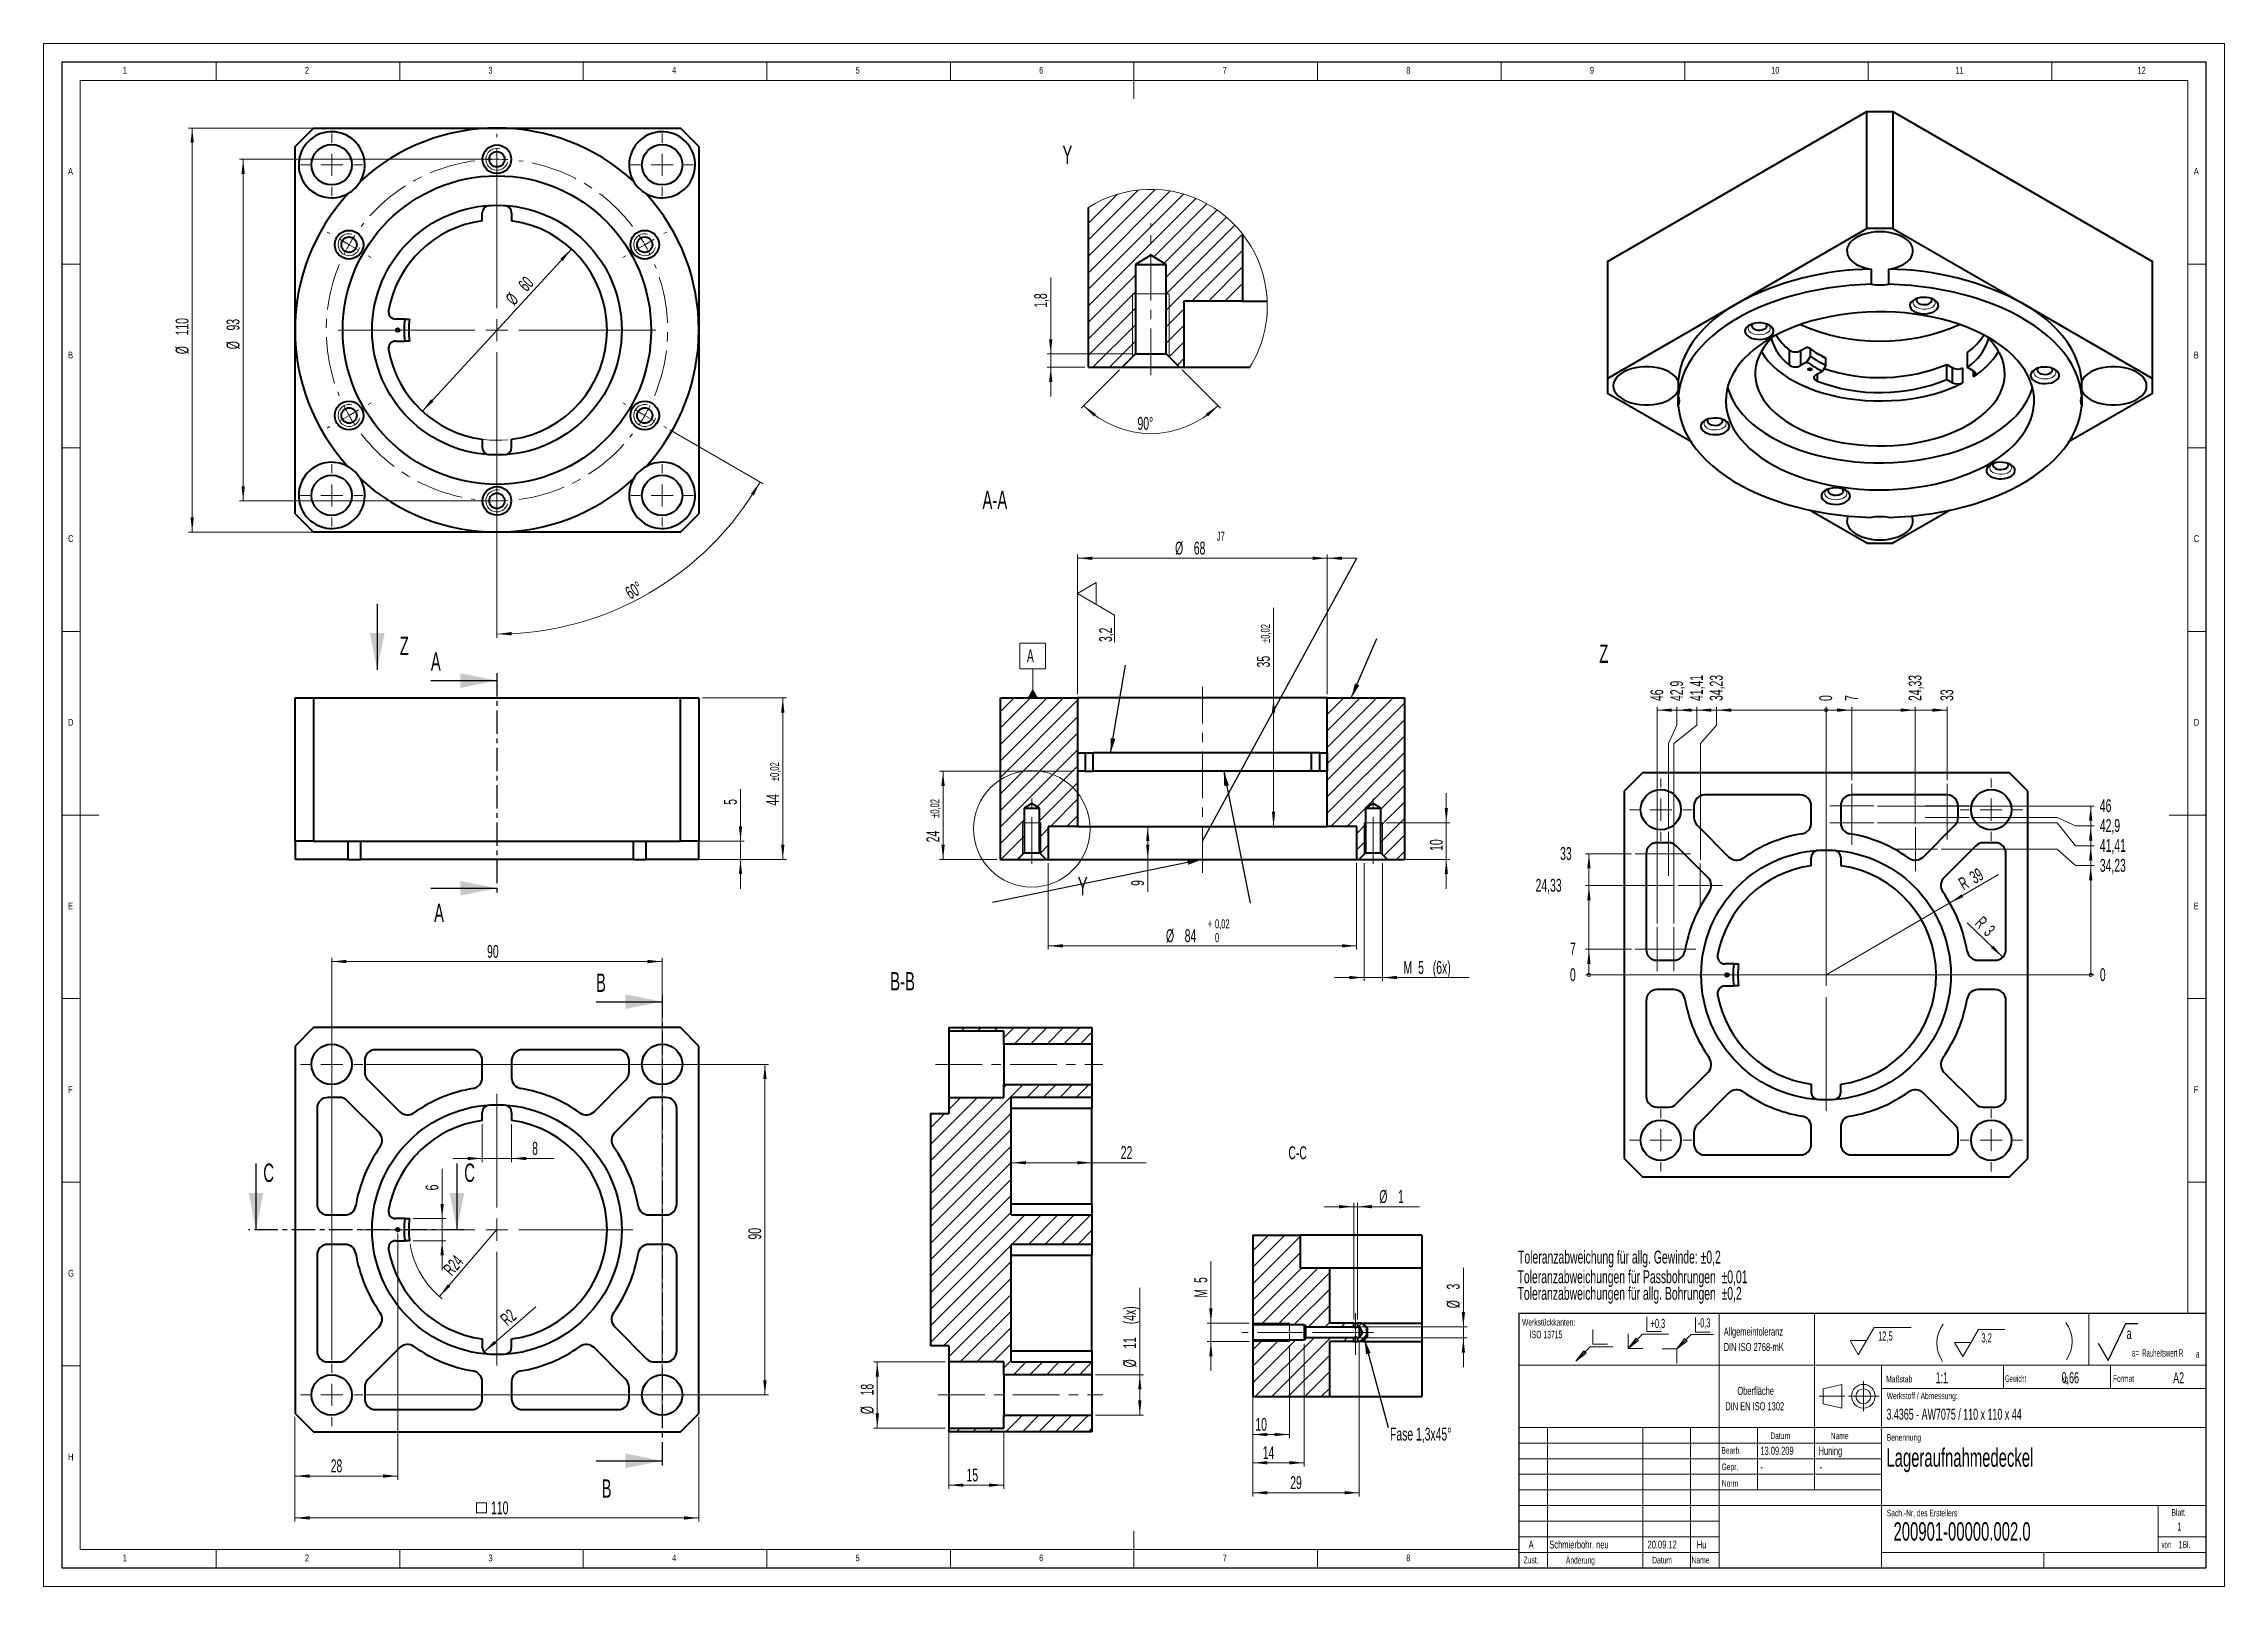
# Model space of a CAD drawing. Header units: millimetres. Extents: x 0 to 594, y 0 to 420.
import ezdxf

# ---------------------------------------------------------------- set-up
doc = ezdxf.new("R2010")
doc.units = ezdxf.units.MM
for name, pattern in [('CENTER', [10.16, 6.35, -1.27, 1.27, -1.27]), ('CENTERX2', [20.32, 12.7, -2.54, 2.54, -2.54]), ('HIDDEN', [1.905, 1.27, -0.635])]:
    doc.linetypes.add(name, pattern=pattern)
doc.layers.add('SLD-0', color=7, linetype='Continuous')
doc.styles.add('SLDTEXTSTYLE0', font='TXT', dxfattribs={"width": 0.554584})
doc.styles.add('SLDTEXTSTYLE1', font='TXT', dxfattribs={"width": 0.605})
doc.styles.add('SLDTEXTSTYLE2', font='TXT', dxfattribs={"width": 0.491563})
doc.styles.add('SLDTEXTSTYLE3', font='TXT', dxfattribs={"width": 0.75})
doc.styles.add('SLDTEXTSTYLE4', font='TXT', dxfattribs={"width": 0.530484})
doc.styles.add('SLDTEXTSTYLE5', font='TXT', dxfattribs={"width": 0.548462})
doc.dimstyles.new('SLDDIMSTYLE0', dxfattribs={"dimtxt": 3.5, "dimasz": 4, "dimexe": 0, "dimexo": 0.0625, "dimgap": 0.875, "dimtad": 1, "dimrnd": 1e-09, "dimzin": 12, "dimdsep": 46, "dimtxsty": 'SLDTEXTSTYLE1', "dimsah": 1, "dimcen": 0.09, "dimadec": 0, "dimazin": 3, "dimtfac": 1, "dimtdec": 1, "dimtmove": 0, "dimatfit": 0, "dimfxl": 1, "dimfrac": 2, "dimtolj": 1, "dimtzin": 12, "dimarcsym": 0})
doc.dimstyles.new('SLDDIMSTYLE1', dxfattribs={"dimtxt": 3.5, "dimasz": 4, "dimexe": 0, "dimexo": 0.0625, "dimgap": 0.875, "dimtad": 1, "dimrnd": 1e-09, "dimzin": 12, "dimdsep": 46, "dimtxsty": 'SLDTEXTSTYLE1', "dimsah": 1, "dimcen": 0.09, "dimadec": 0, "dimazin": 3, "dimtol": 1, "dimtp": 0.02, "dimtm": 0.02, "dimtfac": 1, "dimtofl": 0, "dimtmove": 0, "dimatfit": 3, "dimfxl": 1, "dimfrac": 2, "dimtolj": 1, "dimarcsym": 0})
doc.dimstyles.new('SLDDIMSTYLE10', dxfattribs={"dimtxt": 3.5, "dimasz": 4, "dimexe": 0, "dimexo": 0.0625, "dimgap": 0.875, "dimtad": 1, "dimdec": 4, "dimzin": 12, "dimdsep": 46, "dimtxsty": 'SLDTEXTSTYLE1', "dimsah": 1, "dimcen": 0.09, "dimazin": 3, "dimtfac": 1, "dimtdec": 1, "dimtofl": 0, "dimtmove": 0, "dimatfit": 3, "dimfxl": 1, "dimfrac": 2, "dimtolj": 1, "dimtzin": 12, "dimarcsym": 0})
doc.dimstyles.new('SLDDIMSTYLE11', dxfattribs={"dimtxt": 3.5, "dimasz": 4, "dimexe": 0, "dimexo": 0.0625, "dimgap": 0.875, "dimtad": 1, "dimrnd": 1e-09, "dimzin": 12, "dimdsep": 46, "dimtxsty": 'SLDTEXTSTYLE1', "dimsah": 1, "dimcen": 0, "dimadec": 0, "dimazin": 3, "dimtfac": 1, "dimtdec": 1, "dimtmove": 0, "dimatfit": 3, "dimfxl": 1, "dimfrac": 2, "dimtolj": 1, "dimtzin": 12, "dimarcsym": 0})
doc.dimstyles.new('SLDDIMSTYLE12', dxfattribs={"dimtxt": 3.5, "dimasz": 0.3, "dimexe": 0, "dimexo": 0.0625, "dimgap": 0.875, "dimtad": 0, "dimtih": 1, "dimtoh": 1, "dimdec": 0, "dimrnd": 1e-09, "dimzin": 12, "dimdsep": 46, "dimtxsty": 'SLDTEXTSTYLE1', "dimblk1": 'ORIGIN', "dimblk2": 'ORIGIN', "dimsah": 1, "dimcen": 0.09, "dimadec": 0, "dimazin": 3, "dimtfac": 1, "dimtdec": 1, "dimtofl": 0, "dimtmove": 0, "dimatfit": 3, "dimldrblk": 'ORIGIN', "dimfxl": 1, "dimfrac": 2, "dimtolj": 1, "dimtzin": 12, "dimarcsym": 0})
doc.dimstyles.new('SLDDIMSTYLE13', dxfattribs={"dimtxt": 3.5, "dimasz": 4, "dimexe": 0, "dimexo": 0.0625, "dimgap": 0.875, "dimtad": 0, "dimtih": 1, "dimtoh": 1, "dimrnd": 1e-09, "dimzin": 12, "dimdsep": 46, "dimtxsty": 'SLDTEXTSTYLE1', "dimsah": 1, "dimcen": 0.09, "dimadec": 0, "dimazin": 3, "dimtfac": 1, "dimtdec": 1, "dimtofl": 0, "dimtmove": 0, "dimatfit": 3, "dimfxl": 1, "dimfrac": 2, "dimtolj": 1, "dimtzin": 12, "dimarcsym": 0})
doc.dimstyles.new('SLDDIMSTYLE14', dxfattribs={"dimtxt": 3.5, "dimasz": 4, "dimexe": 0, "dimexo": 0.0625, "dimgap": 0.875, "dimtad": 1, "dimrnd": 1e-09, "dimzin": 12, "dimdsep": 46, "dimtxsty": 'SLDTEXTSTYLE1', "dimsah": 1, "dimcen": 0, "dimadec": 0, "dimazin": 3, "dimtfac": 1, "dimtdec": 1, "dimtofl": 0, "dimtmove": 0, "dimatfit": 3, "dimfxl": 1, "dimfrac": 2, "dimtolj": 1, "dimtzin": 12, "dimarcsym": 0})
doc.dimstyles.new('SLDDIMSTYLE15', dxfattribs={"dimtxt": 3.5, "dimasz": 4, "dimexe": 0, "dimexo": 0.0625, "dimgap": 0.875, "dimtad": 1, "dimrnd": 1e-09, "dimzin": 12, "dimdsep": 46, "dimtxsty": 'SLDTEXTSTYLE1', "dimsah": 1, "dimcen": 0, "dimadec": 0, "dimazin": 3, "dimtfac": 1, "dimtdec": 1, "dimtofl": 0, "dimtmove": 1, "dimatfit": 3, "dimfxl": 1, "dimfrac": 2, "dimtolj": 1, "dimtzin": 12, "dimarcsym": 0})
doc.dimstyles.new('SLDDIMSTYLE16', dxfattribs={"dimtxt": 3.5, "dimasz": 4, "dimexe": 0, "dimexo": 0.0625, "dimgap": 0.875, "dimtad": 1, "dimlfac": 0.5, "dimrnd": 1e-09, "dimzin": 12, "dimdsep": 46, "dimtxsty": 'SLDTEXTSTYLE1', "dimsah": 1, "dimcen": 0.09, "dimadec": 0, "dimazin": 3, "dimtfac": 1, "dimtdec": 1, "dimtmove": 0, "dimatfit": 0, "dimfxl": 1, "dimfrac": 2, "dimtolj": 1, "dimtzin": 12, "dimarcsym": 0})
doc.dimstyles.new('SLDDIMSTYLE17', dxfattribs={"dimtxt": 3.5, "dimasz": 4, "dimexe": 0, "dimexo": 0.0625, "dimgap": 0.875, "dimtad": 1, "dimdec": 4, "dimlfac": 0.5, "dimzin": 12, "dimdsep": 46, "dimtxsty": 'SLDTEXTSTYLE1', "dimsah": 1, "dimcen": 0.09, "dimazin": 3, "dimtfac": 1, "dimtdec": 1, "dimtofl": 0, "dimtmove": 0, "dimatfit": 3, "dimfxl": 1, "dimfrac": 2, "dimtolj": 1, "dimtzin": 12, "dimarcsym": 0})
doc.dimstyles.new('SLDDIMSTYLE2', dxfattribs={"dimtxt": 3.5, "dimasz": 4, "dimexe": 0, "dimexo": 0.0625, "dimgap": 0.875, "dimtad": 1, "dimrnd": 1e-09, "dimzin": 12, "dimdsep": 46, "dimtxsty": 'SLDTEXTSTYLE1', "dimsah": 1, "dimcen": 0.09, "dimadec": 0, "dimazin": 3, "dimtfac": 1, "dimtdec": 1, "dimtofl": 0, "dimtmove": 0, "dimatfit": 3, "dimfxl": 1, "dimfrac": 2, "dimtolj": 1, "dimtzin": 12, "dimarcsym": 0})
doc.dimstyles.new('SLDDIMSTYLE3', dxfattribs={"dimtxt": 3.5, "dimasz": 4, "dimexe": 0, "dimexo": 0.0625, "dimgap": 0.875, "dimtad": 1, "dimrnd": 1e-09, "dimzin": 12, "dimdsep": 46, "dimtxsty": 'SLDTEXTSTYLE1', "dimsah": 1, "dimcen": 0, "dimadec": 0, "dimazin": 3, "dimtfac": 1, "dimtdec": 1, "dimtofl": 0, "dimtmove": 0, "dimatfit": 3, "dimfxl": 1, "dimfrac": 2, "dimtolj": 1, "dimtzin": 12, "dimarcsym": 0})
doc.dimstyles.new('SLDDIMSTYLE4', dxfattribs={"dimtxt": 3.5, "dimasz": 4, "dimexe": 0, "dimexo": 0.0625, "dimgap": 0.875, "dimtad": 1, "dimrnd": 1e-09, "dimzin": 12, "dimdsep": 46, "dimtxsty": 'SLDTEXTSTYLE1', "dimsah": 1, "dimcen": 0, "dimadec": 0, "dimazin": 3, "dimtfac": 1, "dimtdec": 1, "dimtofl": 0, "dimtmove": 1, "dimatfit": 3, "dimfxl": 1, "dimfrac": 2, "dimtolj": 1, "dimtzin": 12, "dimarcsym": 0})
doc.dimstyles.new('SLDDIMSTYLE5', dxfattribs={"dimtxt": 3.5, "dimasz": 4, "dimexe": 0, "dimexo": 0.0625, "dimgap": 0.875, "dimtad": 1, "dimrnd": 1e-09, "dimzin": 12, "dimdsep": 46, "dimtxsty": 'SLDTEXTSTYLE1', "dimsah": 1, "dimcen": 0.09, "dimadec": 0, "dimazin": 3, "dimtfac": 1, "dimtdec": 1, "dimtofl": 0, "dimtmove": 0, "dimatfit": 3, "dimfxl": 1, "dimfrac": 2, "dimtolj": 1, "dimtzin": 12, "dimarcsym": 0})
doc.dimstyles.new('SLDDIMSTYLE6', dxfattribs={"dimtxt": 3.5, "dimasz": 4, "dimexe": 0, "dimexo": 0.0625, "dimgap": 0.875, "dimtad": 1, "dimrnd": 1e-09, "dimzin": 12, "dimdsep": 46, "dimtxsty": 'SLDTEXTSTYLE1', "dimsah": 1, "dimcen": 0.09, "dimadec": 0, "dimazin": 3, "dimtol": 1, "dimtp": 0.02, "dimtfac": 1, "dimtofl": 0, "dimtmove": 0, "dimatfit": 3, "dimfxl": 1, "dimfrac": 2, "dimtolj": 1, "dimarcsym": 0})
doc.dimstyles.new('SLDDIMSTYLE8', dxfattribs={"dimtxt": 0, "dimasz": 4, "dimexe": 0, "dimexo": 0.0625, "dimgap": 0, "dimtad": 0, "dimtih": 1, "dimtoh": 1, "dimdec": 0, "dimrnd": 1e-09, "dimzin": 0, "dimdsep": 46, "dimtxsty": 'Standard', "dimsah": 1, "dimcen": 0.09, "dimadec": 0, "dimazin": 0, "dimtfac": 4, "dimtdec": 0, "dimtofl": 0, "dimtmove": 0, "dimatfit": 3, "dimfxl": 1, "dimfrac": 2, "dimtolj": 1, "dimtzin": 0, "dimarcsym": 0})
doc.dimstyles.new('SLDDIMSTYLE9', dxfattribs={"dimtxt": 0, "dimasz": 4, "dimexe": 0, "dimexo": 0.0625, "dimgap": 0, "dimtad": 0, "dimtih": 1, "dimtoh": 1, "dimdec": 0, "dimrnd": 1e-09, "dimzin": 0, "dimdsep": 46, "dimtxsty": 'Standard', "dimblk1": 'NONE', "dimblk2": 'NONE', "dimsah": 1, "dimcen": 0.09, "dimadec": 0, "dimazin": 0, "dimtfac": 4, "dimtdec": 0, "dimtofl": 0, "dimtmove": 0, "dimatfit": 3, "dimldrblk": 'NONE', "dimfxl": 1, "dimfrac": 2, "dimtolj": 1, "dimtzin": 0, "dimarcsym": 0})

msp = doc.modelspace()

# ---------------------------------------------------------------- texts
at = {"color": 7, "linetype": 'Continuous', "lineweight": 0}
for s, insert, char_height, attachment_point, style in [('1', (21.58334, 413.66802), 1.85208, 1, 'SLDTEXTSTYLE3'), ('2', (71.16667, 413.66802), 1.85208, 1, 'SLDTEXTSTYLE3'), ('3', (121.16667, 413.66802), 1.85208, 1, 'SLDTEXTSTYLE3'), ('4', (171.16667, 413.66802), 1.85208, 1, 'SLDTEXTSTYLE3'), ('5', (221.16667, 413.66802), 1.85208, 1, 'SLDTEXTSTYLE3'), ('6', (271.16667, 413.66802), 1.85208, 1, 'SLDTEXTSTYLE3'), ('7', (321.16667, 413.66802), 1.85208, 1, 'SLDTEXTSTYLE3'), ('8', (371.16667, 413.66802), 1.85208, 1, 'SLDTEXTSTYLE3'), ('9', (421.16667, 413.66802), 1.85208, 1, 'SLDTEXTSTYLE3'), ('10', (470.54167, 413.66802), 1.852083, 1, 'SLDTEXTSTYLE3'), ('11', (520.75001, 413.66802), 1.852083, 1, 'SLDTEXTSTYLE3'), ('12', (570.33334, 413.66802), 1.852083, 1, 'SLDTEXTSTYLE3'), ('Y', (277.5065, 392.2442), 5, 1, 'SLDTEXTSTYLE1'), ('A', (6.66667, 386.16802), 1.85208, 1, 'SLDTEXTSTYLE3'), ('A', (585.66668, 386.16802), 1.85208, 1, 'SLDTEXTSTYLE3'), ('B', (6.66667, 336.16802), 1.85208, 1, 'SLDTEXTSTYLE3'), ('B', (585.66668, 336.16802), 1.85208, 1, 'SLDTEXTSTYLE3'), ('A-A', (259.10286, 298.28355), 5, 2, 'SLDTEXTSTYLE1'), ('C', (6.66667, 286.16802), 1.85208, 1, 'SLDTEXTSTYLE3'), ('C', (585.66668, 286.16802), 1.85208, 1, 'SLDTEXTSTYLE3'), ('Z', (424.96359, 256.41766), 5, 2, 'SLDTEXTSTYLE1'), ('D', (6.66667, 236.16802), 1.85208, 1, 'SLDTEXTSTYLE3'), ('D', (585.66668, 236.16802), 1.85208, 1, 'SLDTEXTSTYLE3'), ('Y', (281.68255, 193.10386), 5, 1, 'SLDTEXTSTYLE1'), ('E', (6.66667, 186.16802), 1.85208, 1, 'SLDTEXTSTYLE3'), ('E', (585.66668, 186.16802), 1.85208, 1, 'SLDTEXTSTYLE3'), ('B-B', (233.96551, 167.22517), 5, 2, 'SLDTEXTSTYLE1'), ('F', (6.66667, 136.16802), 1.85208, 1, 'SLDTEXTSTYLE3'), ('F', (585.66668, 136.16802), 1.85208, 1, 'SLDTEXTSTYLE3'), ('C-C', (341.55871, 119.79903), 3.5, 2, 'SLDTEXTSTYLE1'), ('G', (6.66667, 86.16802), 1.85208, 1, 'SLDTEXTSTYLE3'), ('Werkstückkanten:', (402.68768, 72.80307), 1.8, 1, 'SLDTEXTSTYLE1'), ('ISO 13715', (404.79765, 69.5669), 2, 1, 'SLDTEXTSTYLE0'), ('Maßstab', (501.90763, 57.32926), 1.8, 1, 'SLDTEXTSTYLE1'), ('1:1', (515.35794, 58.2998), 3, 1, 'SLDTEXTSTYLE1'), ('Gewicht                      kg', (534.23135, 57.46739), 1.8, 1, 'SLDTEXTSTYLE4'), ('0,66', (549.66877, 58.2998), 3, 1, 'SLDTEXTSTYLE1'), ('Format', (563.65423, 57.46739), 1.8, 1, 'SLDTEXTSTYLE1'), ('A2', (580.05245, 58.2998), 3, 1, 'SLDTEXTSTYLE1'), ('3.4365 - AW7075 / 110 x 110 x 44', (501.95049, 48.36924), 3, 1, 'SLDTEXTSTYLE1'), ('Werkstoff / Abmessung:', (502.04576, 52.77079), 1.8, 1, 'SLDTEXTSTYLE1'), ('Fase 1,3x45°', (366.73223, 43.21016), 3.5, 1, 'SLDTEXTSTYLE1'), ('Datum', (470.33573, 41.90763), 1.8, 1, 'SLDTEXTSTYLE1'), ('Name', (486.77602, 41.87554), 1.8, 1, 'SLDTEXTSTYLE1'), ('H', (6.66667, 36.16802), 1.85208, 1, 'SLDTEXTSTYLE3'), ('Bearb.', (456.98914, 37.90382), 1.8, 1, 'SLDTEXTSTYLE1'), ('13.09.209', (467.62259, 38.02246), 2.2, 1, 'SLDTEXTSTYLE1'), ('Huning', (483.46006, 38.00576), 2.2, 1, 'SLDTEXTSTYLE1'), ('Benennung', (502.04576, 41.44367), 1.8, 1, 'SLDTEXTSTYLE1'), ('Lageraufnahmedeckel', (501.94, 37.56931), 5, 1, 'SLDTEXTSTYLE1'), ('Gepr.', (457.03151, 33.43858), 1.8, 1, 'SLDTEXTSTYLE1'), ('-', (467.63925, 33.58852), 2.2, 1, 'SLDTEXTSTYLE1'), ('-', (483.78993, 33.65331), 2.2, 1, 'SLDTEXTSTYLE1'), ('Norm', (457.11323, 28.94359), 1.8, 1, 'SLDTEXTSTYLE1'), ('Sach.-Nr, des Erstellers', (502.04576, 20.86147), 1.8, 1, 'SLDTEXTSTYLE1'), ('Blatt', (579.60668, 21.02512), 1.8, 1, 'SLDTEXTSTYLE1'), ('A', (404.49702, 12.43136), 2.11667, 1, 'SLDTEXTSTYLE1'), ('Schmierbohr. neu', (410.13165, 12.43136), 2.1166667, 1, 'SLDTEXTSTYLE1'), ('20.09.12', (436.87993, 12.43136), 2.116667, 1, 'SLDTEXTSTYLE1'), ('Hu', (450.28952, 12.43136), 2.116667, 1, 'SLDTEXTSTYLE1'), ('200901-00000.002.0', (503.88195, 17.45545), 5, 1, 'SLDTEXTSTYLE1'), ('von       Bl.', (576.85692, 12.27007), 1.8, 1, 'SLDTEXTSTYLE5'), ('1', (581.19478, 17.37926), 2.2, 1, 'SLDTEXTSTYLE1'), ('1', (581.52139, 12.34971), 2, 1, 'SLDTEXTSTYLE1'), ('1', (21.58334, 8.66802), 1.85208, 1, 'SLDTEXTSTYLE3'), ('2', (71.16667, 8.66802), 1.85208, 1, 'SLDTEXTSTYLE3'), ('3', (121.16667, 8.66802), 1.85208, 1, 'SLDTEXTSTYLE3'), ('4', (171.16667, 8.66802), 1.85208, 1, 'SLDTEXTSTYLE3'), ('5', (221.16667, 8.66802), 1.85208, 1, 'SLDTEXTSTYLE3'), ('6', (271.16667, 8.66802), 1.85208, 1, 'SLDTEXTSTYLE3'), ('7', (321.16667, 8.66802), 1.85208, 1, 'SLDTEXTSTYLE3'), ('8', (371.16667, 8.66802), 1.85208, 1, 'SLDTEXTSTYLE3'), ('Zust.', (403.13584, 8.07501), 1.8, 1, 'SLDTEXTSTYLE1'), ('Änderung', (414.64802, 8.01869), 1.8, 1, 'SLDTEXTSTYLE1'), ('Datum', (438.15867, 8.03954), 1.8, 1, 'SLDTEXTSTYLE1'), ('Name', (448.86355, 8.06771), 1.8, 1, 'SLDTEXTSTYLE1')]:
    msp.add_mtext(s, dxfattribs=dict(at, insert=insert, char_height=char_height, attachment_point=attachment_point, style=style))
at = {"color": 7, "linetype": 'Continuous', "char_height": 5, "attachment_point": 1, "style": 'SLDTEXTSTYLE1'}
for s, insert in [('A', (105.4748, 254.27439)), ('A', (106.35868, 185.83127)), ('B', (150.4748, 166.84638)), ('C', (59.82719, 115.10559)), ('C', (114.5678, 115.10559)), ('B', (151.99984, 29.12807))]:
    msp.add_mtext(s, dxfattribs=dict(at, insert=insert))
at = {"color": 8, "linetype": 'Continuous', "lineweight": 0, "insert": (401.60888, 91.39773), "char_height": 3.5, "attachment_point": 1, "style": 'SLDTEXTSTYLE1'}
msp.add_mtext('Toleranzabweichung für allg. Gewinde: ±0,2', dxfattribs=at)

# ---------------------------------------------------------------- blocks, each defined once
blk = doc.blocks.new('Block27')
at = {"color": 9, "linetype": 'Continuous', "lineweight": 0}
for p, q in [((9.1, 8.6), (9.1, 12.6)), ((4, 4), (7.9, 7.9)), ((4, 4), (6.15, 6.8)), ((4, 4), (6.8, 6.15)), ((6.15, 6.8), (6.8, 6.15)), ((7.9, 7.9), (14.01, 7.9)), ((9.1, 8.6), (13.1, 8.6)), ((0, 4), (4, 4)), ((4, 0), (4, 4))]:
    blk.add_line(p, q, dxfattribs=at)
at = {"color": 7, "linetype": 'Continuous', "lineweight": 0, "insert": (9.73, 12.36), "char_height": 2.5, "attachment_point": 1, "style": 'SLDTEXTSTYLE0'}
blk.add_mtext('-0,3', dxfattribs=at)
blk = doc.blocks.new('Block25')
at = {"color": 9, "linetype": 'Continuous', "lineweight": 0}
for p, q in [((5.1, 4.6), (5.1, 8.6)), ((0, 0), (0, 4)), ((0, 0), (3.9, 3.9)), ((0, 0), (2.15, 2.8)), ((0, 0), (2.8, 2.15)), ((0, 0), (4, 0)), ((2.15, 2.8), (2.8, 2.15)), ((3.9, 3.9), (10.96, 3.9)), ((5.1, 4.6), (9.1, 4.6))]:
    blk.add_line(p, q, dxfattribs=at)
at = {"color": 7, "linetype": 'Continuous', "lineweight": 0, "insert": (6.11, 8.05), "char_height": 2.5, "attachment_point": 1, "style": 'SLDTEXTSTYLE0'}
blk.add_mtext('+0,3', dxfattribs=at)
blk = doc.blocks.new('Block29')
at = {"layer": 'SLD-0', "color": 7, "linetype": 'Continuous', "lineweight": 0}
for p, q in [((6.51, 7.42), (2.23, 0)), ((6.51, 7.42), (13.68, 7.42)), ((2.23, 0), (0, 3.86)), ((0, 3.86), (4.46, 3.86))]:
    blk.add_line(p, q, dxfattribs=at)
at = {"layer": 'SLD-0', "insert": (7.34, 6.36), "char_height": 2.5, "attachment_point": 1, "style": 'SLDTEXTSTYLE1'}
blk.add_mtext('3,2', dxfattribs=at)
blk = doc.blocks.new('Block28')
at = {"layer": 'SLD-0'}
for p, q in [((2.77, 0), (7.58, 10.04)), ((7.58, 10.04), (10.86, 10.04)), ((0, 4.71), (2.77, 0))]:
    blk.add_line(p, q, dxfattribs=at)
at = {"layer": 'SLD-0', "attachment_point": 1}
for s, insert, char_height, style in [('a', (7.79, 8.85), 3, 'SLDTEXTSTYLE1'), ('a=', (9.24, 3.08), 2, 'SLDTEXTSTYLE2'), ('Rauheitswert R', (12.01, 3.03), 2, 'SLDTEXTSTYLE2'), ('a', (26.68, 2.78), 2, 'SLDTEXTSTYLE2')]:
    blk.add_mtext(s, dxfattribs=dict(at, insert=insert, char_height=char_height, style=style))
blk = doc.blocks.new('Block31')
at = {"color": 7, "linetype": 'Continuous', "lineweight": 0}
blk.add_arc((8.57, 4.98), 8.57, 143.21919, 215.53047, dxfattribs=at)
blk = doc.blocks.new('Block30')
at = {"color": 7, "linetype": 'Continuous', "lineweight": 0}
for p, q in [((2.23, 0), (6.51, 7.42)), ((6.51, 7.42), (16.66, 7.42)), ((0, 3.86), (4.46, 3.86)), ((0, 3.86), (2.23, 0))]:
    blk.add_line(p, q, dxfattribs=at)
at = {"color": 7, "linetype": 'Continuous', "lineweight": 0, "insert": (7.63, 6.32), "char_height": 2.5, "attachment_point": 1, "style": 'SLDTEXTSTYLE1'}
blk.add_mtext('12,5', dxfattribs=at)
blk = doc.blocks.new('Block32')
at = {"color": 7, "linetype": 'Continuous', "lineweight": 0}
blk.add_arc((-6.86, 4.98), 8.57, 324.46953, 36.78081, dxfattribs=at)
blk = doc.blocks.new('Block26')
at = {"color": 9, "linetype": 'Continuous', "lineweight": 0}
for p, q in [((4.596194, 4.596194), (4.596194, 8.596194)), ((0, 0), (3.896194, 3.896194)), ((0, 0), (2.149051, 2.800697)), ((0, 0), (2.800697, 2.14905)), ((2.149051, 2.800697), (2.800697, 2.14905)), ((3.896194, 3.896194), (10.010473, 3.896194)), ((4.596194, 4.596194), (8.596194, 4.596194))]:
    blk.add_line(p, q, dxfattribs=at)
blk = doc.blocks.new('SW_NOTE_0')
at = {"color": 0, "linetype": 'Continuous', "lineweight": 0, "char_height": 2.2, "attachment_point": 1, "style": 'SLDTEXTSTYLE1'}
for s, insert in [('Allgemeintoleranz', (0, 2.84)), ('DIN ISO 2768-mK', (0, -1.36))]:
    blk.add_mtext(s, dxfattribs=dict(at, insert=insert))
blk = doc.blocks.new('SW_NOTE_1')
at = {"color": 0, "linetype": 'Continuous', "lineweight": 0, "char_height": 2.2, "attachment_point": 1, "style": 'SLDTEXTSTYLE1'}
for s, insert in [('Oberfläche', (3.3, 2.84)), ('DIN EN ISO 1302', (0, -1.36))]:
    blk.add_mtext(s, dxfattribs=dict(at, insert=insert))
blk = doc.blocks.new('SW_NOTE_2')
at = {"color": 0, "linetype": 'Continuous', "lineweight": 0, "char_height": 3.5, "attachment_point": 1, "style": 'SLDTEXTSTYLE1'}
for s, insert in [('Toleranzabweichungen für Passbohrungen  ±0,01', (0, 4.51)), ('Toleranzabweichungen für allg. Bohrungen  ±0,2', (0, -0.01))]:
    blk.add_mtext(s, dxfattribs=dict(at, insert=insert))
blk = doc.blocks.new('*D12')
at = {"color": 7, "linetype": 'Continuous', "lineweight": 15}
for p, q in [((189.82, 202.9), (189.82, 217.03)), ((161.67, 202.9), (190.82, 202.9)), ((189.82, 197.9), (189.82, 202.9)), ((161.67, 197.9), (190.82, 197.9)), ((189.82, 197.9), (189.82, 189.9))]:
    blk.add_line(p, q, dxfattribs=at)
for points in [[(189.82, 202.9), (190.27, 206.9), (189.37, 206.9)], [(189.82, 197.9), (189.37, 193.9), (190.27, 193.9)]]:
    blk.add_solid(points, dxfattribs=at)
at = {"color": 7, "linetype": 'Continuous', "lineweight": 15, "insert": (185.31, 212.77), "char_height": 3.5, "attachment_point": 1, "rotation": 90, "style": 'SLDTEXTSTYLE1'}
blk.add_mtext('5', dxfattribs=at)
blk = doc.blocks.new('*D13')
at = {"color": 7, "linetype": 'Continuous', "lineweight": 15}
for p, q in [((179.47, 241.9), (202.33, 241.9)), ((201.33, 197.9), (201.33, 241.9)), ((168.64, 197.9), (202.33, 197.9))]:
    blk.add_line(p, q, dxfattribs=at)
for points in [[(201.33, 241.9), (200.88, 237.9), (201.78, 237.9)], [(201.33, 197.9), (201.78, 201.9), (200.88, 201.9)]]:
    blk.add_solid(points, dxfattribs=at)
at = {"color": 7, "linetype": 'Continuous', "lineweight": 15, "attachment_point": 1, "rotation": 90, "style": 'SLDTEXTSTYLE1'}
for s, insert, char_height in [('±0,02', (197.87, 219.24), 2.45), ('44', (196.82, 212.56), 3.5)]:
    blk.add_mtext(s, dxfattribs=dict(at, insert=insert, char_height=char_height))
blk = doc.blocks.new('SW_PROJECTIONARROW_0')
at = {"color": 0, "linetype": 'HIDDEN', "lineweight": 0}
blk.add_line((90.87, 267.53), (90.87, 249.53), dxfattribs=at)
blk.add_line((90.87, 267.53), (90.87, 249.53), dxfattribs=at)
at = {"color": 0, "linetype": 'Continuous', "lineweight": 30}
blk.add_line((90.87, 267.53), (90.87, 249.53), dxfattribs=at)
at = {"color": 0, "linetype": 'Continuous', "lineweight": 40}
blk.add_solid([(90.87, 249.53), (92.87, 259.53), (88.87, 259.53)], dxfattribs=at)
blk.add_solid([(90.87, 249.53), (92.87, 259.53), (88.87, 259.53)], dxfattribs=at)
at = {"color": 0, "linetype": 'Continuous', "lineweight": 40, "insert": (97, 258.53), "char_height": 5, "attachment_point": 1, "style": 'SLDTEXTSTYLE1'}
blk.add_mtext('Z', dxfattribs=at)
blk.add_mtext('Z', dxfattribs=at)
blk = doc.blocks.new('SW_SYMBOL_MOD_BOX')
at = {"color": 0, "linetype": 'Continuous', "lineweight": 15}
for p, q in [((200, 200), (200, 800)), ((200, 800), (800, 800)), ((200, 200), (800, 200)), ((800, 800), (800, 200))]:
    blk.add_line(p, q, dxfattribs=at)
blk = doc.blocks.new('*D15')
at = {"color": 7, "linetype": 'Continuous', "lineweight": 15}
for p, q in [((68.47, 46.11), (68.47, 17.63)), ((178.47, 46.11), (178.47, 17.63)), ((68.47, 18.63), (178.47, 18.63))]:
    blk.add_line(p, q, dxfattribs=at)
for points in [[(68.47, 18.63), (72.47, 18.18), (72.47, 19.08)], [(178.47, 18.63), (174.47, 19.08), (174.47, 18.18)]]:
    blk.add_solid(points, dxfattribs=at)
at = {"color": 7, "linetype": 'Continuous', "lineweight": 15, "xscale": 0.0045117371, "yscale": 0.0045117371, "zscale": 0.0045117371}
blk.add_blockref('SW_SYMBOL_MOD_BOX', (117.05, 19.14), dxfattribs=at)
at = {"color": 7, "linetype": 'Continuous', "lineweight": 15, "insert": (121.88, 23.14), "char_height": 3.5, "attachment_point": 1, "style": 'SLDTEXTSTYLE1'}
blk.add_mtext('110', dxfattribs=at)
blk = doc.blocks.new('*D17')
at = {"color": 7, "linetype": 'Continuous', "lineweight": 15}
for p, q in [((87.97, 142.11), (197.47, 142.11)), ((196.47, 142.11), (196.47, 52.11)), ((87.97, 52.11), (197.47, 52.11))]:
    blk.add_line(p, q, dxfattribs=at)
for points in [[(196.47, 142.11), (196.02, 138.11), (196.92, 138.11)], [(196.47, 52.11), (196.92, 56.11), (196.02, 56.11)]]:
    blk.add_solid(points, dxfattribs=at)
at = {"color": 7, "linetype": 'Continuous', "lineweight": 15, "insert": (191.96, 94.43), "char_height": 3.5, "attachment_point": 1, "rotation": 90, "style": 'SLDTEXTSTYLE1'}
blk.add_mtext('90', dxfattribs=at)
blk = doc.blocks.new('*D18')
at = {"color": 7, "linetype": 'Continuous', "lineweight": 15}
for p, q in [((78.47, 61.61), (78.47, 171.11)), ((168.47, 170.11), (78.47, 170.11)), ((168.47, 61.61), (168.47, 171.11))]:
    blk.add_line(p, q, dxfattribs=at)
for points in [[(78.47, 170.11), (82.47, 169.66), (82.47, 170.56)], [(168.47, 170.11), (164.47, 170.56), (164.47, 169.66)]]:
    blk.add_solid(points, dxfattribs=at)
at = {"color": 7, "linetype": 'Continuous', "lineweight": 15, "insert": (120.8, 174.62), "char_height": 3.5, "attachment_point": 1, "style": 'SLDTEXTSTYLE1'}
blk.add_mtext('90', dxfattribs=at)
blk = doc.blocks.new('*D19')
at = {"color": 7, "linetype": 'Continuous', "lineweight": 15}
for p, q in [((108.54, 100.11), (108.54, 113.68)), ((100.66, 100.11), (109.54, 100.11)), ((108.54, 100.11), (108.54, 94.11)), ((100.66, 94.11), (109.54, 94.11)), ((108.54, 94.11), (108.54, 86.11))]:
    blk.add_line(p, q, dxfattribs=at)
for points in [[(108.54, 100.11), (108.99, 104.11), (108.09, 104.11)], [(108.54, 94.11), (108.09, 90.11), (108.99, 90.11)]]:
    blk.add_solid(points, dxfattribs=at)
at = {"color": 7, "linetype": 'Continuous', "lineweight": 15, "insert": (104.03, 107.8, -16.9), "char_height": 3.5, "attachment_point": 1, "rotation": 90, "style": 'SLDTEXTSTYLE1'}
blk.add_mtext('6', dxfattribs=at)
blk = doc.blocks.new('*D20')
at = {"color": 7, "linetype": 'Continuous', "lineweight": 15}
blk.add_line((107.83, 78.91), (123.47, 97.11), dxfattribs=at)
blk.add_arc((123.47, 97.11), 24, 189.5667, 231.68908, dxfattribs=at)
blk.add_solid([(107.83, 78.91), (110.77, 81.65), (110.09, 82.24)], dxfattribs=at)
at = {"color": 7, "linetype": 'Continuous', "lineweight": 15, "insert": (108.55, 86.57, -16.9), "char_height": 3.5, "attachment_point": 1, "rotation": 49.30314, "style": 'SLDTEXTSTYLE1'}
blk.add_mtext('R24', dxfattribs=at)
blk = doc.blocks.new('*D21')
at = {"color": 7, "linetype": 'Continuous', "lineweight": 15}
for p, q in [((96.47, 96.11), (96.47, 29.03)), ((68.47, 46.11), (68.47, 29.03)), ((96.47, 30.03), (68.47, 30.03))]:
    blk.add_line(p, q, dxfattribs=at)
for points in [[(68.47, 30.03), (72.47, 29.58), (72.47, 30.48)], [(96.47, 30.03), (92.47, 30.48), (92.47, 29.58)]]:
    blk.add_solid(points, dxfattribs=at)
at = {"color": 7, "linetype": 'Continuous', "lineweight": 15, "insert": (78.2, 34.55, -16.9), "char_height": 3.5, "attachment_point": 1, "style": 'SLDTEXTSTYLE1'}
blk.add_mtext('28', dxfattribs=at)
blk = doc.blocks.new('*D22')
at = {"color": 7, "linetype": 'Continuous', "lineweight": 15}
for p, q in [((119.47, 125.84), (119.47, 115.49)), ((127.47, 125.84), (127.47, 115.49)), ((119.47, 116.49), (111.47, 116.49)), ((119.47, 116.49), (127.47, 116.49)), ((127.47, 116.49), (138.94, 116.49))]:
    blk.add_line(p, q, dxfattribs=at)
for points in [[(119.47, 116.49), (115.47, 116.94), (115.47, 116.04)], [(127.47, 116.49), (131.47, 116.04), (131.47, 116.94)]]:
    blk.add_solid(points, dxfattribs=at)
at = {"color": 7, "linetype": 'Continuous', "lineweight": 15, "insert": (133.06, 121, -16.9), "char_height": 3.5, "attachment_point": 1, "style": 'SLDTEXTSTYLE1'}
blk.add_mtext('8', dxfattribs=at)
blk = doc.blocks.new('*D23')
at = {"color": 7, "linetype": 'Continuous', "lineweight": 15}
blk.add_line((119.97, 63.85), (134.06, 76.13), dxfattribs=at)
blk.add_solid([(119.97, 63.85), (123.28, 66.14), (122.69, 66.82)], dxfattribs=at)
at = {"color": 7, "linetype": 'Continuous', "lineweight": 15, "insert": (124.05, 73.35, -16.9), "char_height": 3.5, "attachment_point": 1, "rotation": 41.28681, "style": 'SLDTEXTSTYLE1'}
blk.add_mtext('R2', dxfattribs=at)
blk = doc.blocks.new('SW_CENTERMARKSYMBOL_0')
at = {"color": 0, "linetype": 'Continuous', "lineweight": 0}
for p, q in [((0, 6), (0, 37)), ((-6, 0), (-37, 0)), ((0, 0), (-3, 0)), ((0, 0), (0, 3)), ((0, 0), (0, -3)), ((0, 0), (3, 0)), ((6, 0), (37, 0)), ((0, -6), (0, -37))]:
    blk.add_line(p, q, dxfattribs=at)
blk = doc.blocks.new('SW_CENTERMARKSYMBOL_1')
at = {"color": 0, "linetype": 'Continuous', "lineweight": 0}
for p, q in [((0, 6), (0, 8.5)), ((-6, 0), (-8.5, 0)), ((0, 0), (-3, 0)), ((0, 0), (0, 3)), ((0, 0), (0, -3)), ((0, 0), (3, 0)), ((6, 0), (8.5, 0)), ((0, -6), (0, -8.5))]:
    blk.add_line(p, q, dxfattribs=at)
blk = doc.blocks.new('SW_CENTERMARKSYMBOL_2')
at = {"color": 0, "linetype": 'Continuous', "lineweight": 0}
for p, q in [((0, 6), (0, 8.5)), ((-6, 0), (-8.5, 0)), ((0, 0), (-3, 0)), ((0, 0), (0, 3)), ((0, 0), (0, -3)), ((0, 0), (3, 0)), ((6, 0), (8.5, 0)), ((0, -6), (0, -8.5))]:
    blk.add_line(p, q, dxfattribs=at)
blk = doc.blocks.new('SW_CENTERMARKSYMBOL_3')
at = {"color": 0, "linetype": 'Continuous', "lineweight": 0}
for p, q in [((0, 6), (0, 8.5)), ((-6, 0), (-8.5, 0)), ((0, 0), (-3, 0)), ((0, 0), (0, 3)), ((0, 0), (0, -3)), ((0, 0), (3, 0)), ((6, 0), (8.5, 0)), ((0, -6), (0, -8.5))]:
    blk.add_line(p, q, dxfattribs=at)
blk = doc.blocks.new('SW_CENTERMARKSYMBOL_4')
at = {"color": 0, "linetype": 'Continuous', "lineweight": 0}
for p, q in [((0, 6), (0, 8.5)), ((-6, 0), (-8.5, 0)), ((0, 0), (-3, 0)), ((0, 0), (0, 3)), ((0, 0), (0, -3)), ((0, 0), (3, 0)), ((6, 0), (8.5, 0)), ((0, -6), (0, -8.5))]:
    blk.add_line(p, q, dxfattribs=at)
blk = doc.blocks.new('*D29')
at = {"color": 7, "linetype": 'Continuous', "lineweight": 15}
for p, q in [((382.07, 207.9), (382.07, 215.9)), ((365.65, 207.9), (383.07, 207.9)), ((382.07, 197.9), (382.07, 207.9)), ((365.65, 197.9), (383.07, 197.9)), ((382.07, 197.9), (382.07, 189.9))]:
    blk.add_line(p, q, dxfattribs=at)
for points in [[(382.07, 207.9), (382.52, 211.9), (381.62, 211.9)], [(382.07, 197.9), (381.62, 193.9), (382.52, 193.9)]]:
    blk.add_solid(points, dxfattribs=at)
at = {"color": 7, "linetype": 'Continuous', "lineweight": 15, "insert": (377.56, 200.23), "char_height": 3.5, "attachment_point": 1, "rotation": 90, "style": 'SLDTEXTSTYLE1'}
blk.add_mtext('10', dxfattribs=at)
blk = doc.blocks.new('*D30')
at = {"color": 7, "linetype": 'Continuous', "lineweight": 15}
for p, q in [((359.65, 196.9), (359.65, 164.75)), ((364.65, 196.9), (364.65, 164.75)), ((359.65, 165.75), (351.65, 165.75)), ((359.65, 165.75), (364.65, 165.75)), ((364.65, 165.75), (388.27, 165.75))]:
    blk.add_line(p, q, dxfattribs=at)
for points in [[(359.65, 165.75), (355.65, 166.2), (355.65, 165.3)], [(364.65, 165.75), (368.65, 165.3), (368.65, 166.2)]]:
    blk.add_solid(points, dxfattribs=at)
at = {"color": 7, "linetype": 'Continuous', "lineweight": 15, "char_height": 3.5, "attachment_point": 1, "style": 'SLDTEXTSTYLE1'}
for s, insert in [('M', (370.4, 170.26)), ('5', (374.4, 170.26)), ('(6x)', (378.39, 170.26))]:
    blk.add_mtext(s, dxfattribs=dict(at, insert=insert))
blk = doc.blocks.new('*D31')
at = {"color": 7, "linetype": 'Continuous', "lineweight": 15}
for p, q in [((281.65, 242.9), (281.65, 280.9)), ((281.65, 279.9), (349.65, 279.9)), ((349.65, 242.9), (349.65, 280.9)), ((349.65, 279.9), (357.65, 279.9))]:
    blk.add_line(p, q, dxfattribs=at)
for points in [[(281.65, 279.9), (285.65, 279.45), (285.65, 280.35)], [(349.65, 279.9), (345.65, 280.35), (345.65, 279.45)], [(349.65, 279.9), (353.65, 279.45), (353.65, 280.35)]]:
    blk.add_solid(points, dxfattribs=at)
at = {"color": 7, "linetype": 'Continuous', "lineweight": 15, "attachment_point": 1, "style": 'SLDTEXTSTYLE1'}
for s, insert, char_height in [('J7', (319.56, 287.12), 2.45), ('%%c', (308.19, 284.41), 3.5), ('68', (313.29, 284.41), 3.5)]:
    blk.add_mtext(s, dxfattribs=dict(at, insert=insert, char_height=char_height))
blk = doc.blocks.new('*D32')
at = {"color": 7, "linetype": 'Continuous', "lineweight": 15}
for p, q in [((273.65, 196.9), (273.65, 173.38)), ((357.65, 196.9), (357.65, 173.38)), ((273.65, 174.38), (357.65, 174.38))]:
    blk.add_line(p, q, dxfattribs=at)
for points in [[(273.65, 174.38), (277.65, 173.93), (277.65, 174.83)], [(357.65, 174.38), (353.65, 174.83), (353.65, 173.93)]]:
    blk.add_solid(points, dxfattribs=at)
at = {"color": 7, "linetype": 'Continuous', "lineweight": 15, "attachment_point": 1, "style": 'SLDTEXTSTYLE1'}
for s, insert, char_height in [('%%c', (305.71, 178.89), 3.5), ('84', (310.81, 178.89), 3.5), ('+', (317.09, 181.6), 2.45), ('0,02', (319.05, 181.6), 2.45), ('0', (319.05, 177.84), 2.45)]:
    blk.add_mtext(s, dxfattribs=dict(at, insert=insert, char_height=char_height))
blk = doc.blocks.new('*D33')
at = {"color": 7, "linetype": 'Continuous', "lineweight": 15}
for p, q in [((300.74, 206.9), (300.74, 197.9)), ((300.74, 197.9), (300.74, 189.12))]:
    blk.add_line(p, q, dxfattribs=at)
for points in [[(300.74, 206.9), (300.29, 202.9), (301.19, 202.9)], [(300.74, 197.9), (301.19, 201.9), (300.29, 201.9)]]:
    blk.add_solid(points, dxfattribs=at)
at = {"color": 7, "linetype": 'Continuous', "lineweight": 15, "insert": (296.23, 190.7), "char_height": 3.5, "attachment_point": 1, "rotation": 90, "style": 'SLDTEXTSTYLE1'}
blk.add_mtext('9', dxfattribs=at)
blk = doc.blocks.new('*D34')
at = {"color": 7, "linetype": 'Continuous', "lineweight": 15}
for p, q in [((335.01, 241.9), (335.01, 266.44)), ((348.65, 241.9), (334.01, 241.9)), ((335.01, 206.9), (335.01, 241.9)), ((348.65, 206.9), (334.01, 206.9))]:
    blk.add_line(p, q, dxfattribs=at)
for points in [[(335.01, 241.9), (334.56, 237.9), (335.46, 237.9)], [(335.01, 206.9), (335.46, 210.9), (334.56, 210.9)]]:
    blk.add_solid(points, dxfattribs=at)
at = {"color": 7, "linetype": 'Continuous', "lineweight": 15, "attachment_point": 1, "rotation": 90, "style": 'SLDTEXTSTYLE1'}
for s, insert, char_height in [('±0,02', (331.55, 256.86), 2.45), ('35', (330.5, 250.18), 3.5)]:
    blk.add_mtext(s, dxfattribs=dict(at, insert=insert, char_height=char_height))
blk = doc.blocks.new('*D35')
at = {"color": 7, "linetype": 'Continuous', "lineweight": 15}
for p, q in [((280.72, 221.9), (243.99, 221.9)), ((244.99, 197.9), (244.99, 221.9)), ((259.65, 197.9), (243.99, 197.9))]:
    blk.add_line(p, q, dxfattribs=at)
for points in [[(244.99, 221.9), (244.54, 217.9), (245.44, 217.9)], [(244.99, 197.9), (245.44, 201.9), (244.54, 201.9)]]:
    blk.add_solid(points, dxfattribs=at)
at = {"color": 7, "linetype": 'Continuous', "lineweight": 15, "attachment_point": 1, "rotation": 90, "style": 'SLDTEXTSTYLE1'}
for s, insert, char_height in [('±0,02', (241.53, 209.24), 2.45), ('24', (240.48, 202.56), 3.5)]:
    blk.add_mtext(s, dxfattribs=dict(at, insert=insert, char_height=char_height))
blk = doc.blocks.new('_NONE')
blk = doc.blocks.new('SW_SFSYMBOL_0')
at = {"color": 0, "linetype": 'Continuous', "lineweight": 0}
for p, q in [((-10.37, 13.23), (-5.37, 16.18)), ((-10.37, -14.19), (-10.37, 14.23)), ((-10.37, 13.23), (-0.37, 7.33)), ((-5.37, 10.28), (-5.37, 16.18)), ((-0.37, 7.33), (-0.37, 0))]:
    blk.add_line(p, q, dxfattribs=at)
at = {"color": 0, "linetype": 'Continuous', "lineweight": 0, "insert": (-4.51, 0), "char_height": 3.5, "attachment_point": 1, "rotation": 90, "style": 'SLDTEXTSTYLE1'}
blk.add_mtext('3,2', dxfattribs=at)
blk = doc.blocks.new('SW_DATUMTAG_0')
at = {"color": 0, "linetype": 'Continuous', "lineweight": 0}
for p, q in [((-1.9, -0.81), (-1.9, 6.19)), ((-1.9, 6.19), (5.1, 6.19)), ((5.1, 6.19), (5.1, -0.81)), ((5.1, -0.81), (-1.9, -0.81)), ((1.6, -8.69), (1.6, -0.81))]:
    blk.add_line(p, q, dxfattribs=at)
blk.add_solid([(3, -8.69), (0.2, -8.69), (1.6, -6.24)], dxfattribs=at)
at = {"color": 0, "linetype": 'Continuous', "lineweight": 0, "insert": (0, 4.51, 27.5), "char_height": 3.5, "attachment_point": 1, "style": 'SLDTEXTSTYLE1'}
blk.add_mtext('A', dxfattribs=at)
blk = doc.blocks.new('*D39')
at = {"color": 7, "linetype": 'Continuous', "lineweight": 15}
for p, q in [((122.47, 397.02), (39.47, 397.02)), ((40.47, 287.02), (40.47, 397.02)), ((122.47, 287.02), (39.47, 287.02))]:
    blk.add_line(p, q, dxfattribs=at)
for points in [[(40.47, 397.02), (40.02, 393.02), (40.92, 393.02)], [(40.47, 287.02), (40.92, 291.02), (40.02, 291.02)]]:
    blk.add_solid(points, dxfattribs=at)
at = {"color": 7, "linetype": 'Continuous', "lineweight": 15, "char_height": 3.5, "attachment_point": 1, "rotation": 90, "style": 'SLDTEXTSTYLE1'}
for s, insert in [('110', (35.96, 340.56)), ('%%c', (35.96, 335.46))]:
    blk.add_mtext(s, dxfattribs=dict(at, insert=insert))
blk = doc.blocks.new('*D40')
at = {"color": 7, "linetype": 'Continuous', "lineweight": 15}
for p, q in [((122.47, 388.52), (53.35, 388.52)), ((54.35, 295.52), (54.35, 388.52)), ((122.47, 295.52), (53.35, 295.52))]:
    blk.add_line(p, q, dxfattribs=at)
for points in [[(54.35, 388.52), (53.9, 384.52), (54.8, 384.52)], [(54.35, 295.52), (54.8, 299.52), (53.9, 299.52)]]:
    blk.add_solid(points, dxfattribs=at)
at = {"color": 7, "linetype": 'Continuous', "lineweight": 15, "char_height": 3.5, "attachment_point": 1, "rotation": 90, "style": 'SLDTEXTSTYLE1'}
for s, insert in [('93', (49.84, 341.9)), ('%%c', (49.84, 336.8))]:
    blk.add_mtext(s, dxfattribs=dict(at, insert=insert))
blk = doc.blocks.new('*D41')
at = {"color": 7, "linetype": 'Continuous', "lineweight": 15}
for p, q in [((170.59, 314.82), (196, 300.14)), ((123.47, 297.75), (123.47, 258.27))]:
    blk.add_line(p, q, dxfattribs=at)
blk.add_arc((123.47, 342.02), 82.75, 270, 330, dxfattribs=at)
for points in [[(195.14, 300.64), (192.67, 297.46), (193.44, 296.99)], [(123.47, 259.27), (127.48, 258.92), (127.46, 259.82)]]:
    blk.add_solid(points, dxfattribs=at)
at = {"color": 7, "linetype": 'Continuous', "lineweight": 15, "insert": (158.05, 271.64, 17.1), "char_height": 3.5, "attachment_point": 1, "rotation": 30, "style": 'SLDTEXTSTYLE1'}
blk.add_mtext('60°', dxfattribs=at)
blk = doc.blocks.new('*D42')
at = {"color": 7, "linetype": 'Continuous', "lineweight": 15}
blk.add_line((143.79, 364.09), (103.16, 319.94), dxfattribs=at)
blk.add_arc((123.47, 342.02), 30, 225.46384, 275.7531, dxfattribs=at)
for points in [[(143.79, 364.09), (140.75, 361.45), (141.41, 360.84)], [(103.16, 319.94), (106.2, 322.58), (105.54, 323.19)]]:
    blk.add_solid(points, dxfattribs=at)
at = {"color": 7, "linetype": 'Continuous', "lineweight": 15, "char_height": 3.5, "attachment_point": 1, "rotation": 47.37299, "style": 'SLDTEXTSTYLE1'}
for s, insert in [('60', (129, 354.63, 17.1)), ('%%c', (125.55, 350.87, 17.1))]:
    blk.add_mtext(s, dxfattribs=dict(at, insert=insert))
blk = doc.blocks.new('SW_CENTERMARKSYMBOL_5')
at = {"color": 0, "linetype": 'Continuous', "lineweight": 0}
for p, q in [((0, 6), (0, 8.5)), ((-6, 0), (-8.5, 0)), ((0, 0), (-3, 0)), ((0, 0), (0, 3)), ((0, 0), (0, -3)), ((0, 0), (3, 0)), ((6, 0), (8.5, 0)), ((0, -6), (0, -8.5))]:
    blk.add_line(p, q, dxfattribs=at)
blk = doc.blocks.new('SW_CENTERMARKSYMBOL_6')
at = {"color": 0, "linetype": 'Continuous', "lineweight": 0}
for p, q in [((0, 6), (0, 8.5)), ((-6, 0), (-8.5, 0)), ((0, 0), (-3, 0)), ((0, 0), (0, 3)), ((0, 0), (0, -3)), ((0, 0), (3, 0)), ((6, 0), (8.5, 0)), ((0, -6), (0, -8.5))]:
    blk.add_line(p, q, dxfattribs=at)
blk = doc.blocks.new('SW_CENTERMARKSYMBOL_7')
at = {"color": 0, "linetype": 'Continuous', "lineweight": 0}
for p, q in [((0, 6), (0, 8.5)), ((-6, 0), (-8.5, 0)), ((0, 0), (-3, 0)), ((0, 0), (0, 3)), ((0, 0), (0, -3)), ((0, 0), (3, 0)), ((6, 0), (8.5, 0)), ((0, -6), (0, -8.5))]:
    blk.add_line(p, q, dxfattribs=at)
blk = doc.blocks.new('SW_CENTERMARKSYMBOL_8')
at = {"color": 0, "linetype": 'Continuous', "lineweight": 0}
for p, q in [((0, 6), (0, 8.5)), ((-6, 0), (-8.5, 0)), ((0, 0), (-3, 0)), ((0, 0), (0, 3)), ((0, 0), (0, -3)), ((0, 0), (3, 0)), ((6, 0), (8.5, 0)), ((0, -6), (0, -8.5))]:
    blk.add_line(p, q, dxfattribs=at)
blk = doc.blocks.new('SW_CENTERMARKSYMBOL_9')
at = {"color": 0, "linetype": 'Continuous', "lineweight": 0}
for p, q in [((0, 6), (0, 6.9)), ((0, 0), (0, 3)), ((0, 0), (0, -3)), ((0, -40.5), (0, -3.23)), ((0, -6), (0, -6.9)), ((-45.47, -20.25), (-46.25, -19.8)), ((-40.27, -23.25), (-42.87, -21.75)), ((-40.27, -23.25), (-37.67, -24.75)), ((40.27, -23.25), (37.67, -24.75)), ((40.27, -23.25), (42.87, -21.75)), ((45.47, -20.25), (46.25, -19.8)), ((-35.07, -26.25), (-34.29, -26.7)), ((35.07, -26.25), (34.29, -26.7)), ((-6, -46.5), (-43.27, -46.5)), ((0, -46.5), (-3, -46.5)), ((0, -46.5), (0, -43.5)), ((0, -46.5), (0, -49.5)), ((0, -46.5), (3, -46.5)), ((6, -46.5), (43.27, -46.5)), ((0, -52.5), (0, -89.77)), ((-40.27, -69.75), (-42.87, -71.25)), ((-40.27, -69.75), (-37.67, -68.25)), ((-35.07, -66.75), (-34.29, -66.3)), ((35.07, -66.75), (34.29, -66.3)), ((40.27, -69.75), (37.67, -68.25)), ((40.27, -69.75), (42.87, -71.25)), ((-45.47, -72.75), (-46.25, -73.2)), ((45.47, -72.75), (46.25, -73.2)), ((0, -87), (0, -86.1)), ((0, -93), (0, -90)), ((0, -93), (0, -96)), ((0, -99), (0, -99.9))]:
    blk.add_line(p, q, dxfattribs=at)
for start, end in [(90, 93.6965), (86.3035, 90), (150, 153.6965), (146.3035, 150), (30, 33.6965), (26.3035, 30), (206.3035, 210), (210, 213.6965), (326.3035, 330), (330, 333.6965), (266.3035, 270), (270, 273.6965)]:
    blk.add_arc((0, -46.5), 46.5, start, end, dxfattribs=at)
at = {"color": 0, "linetype": 'CENTERX2', "lineweight": 0}
for start, end in [(97.393, 142.607), (37.393, 82.607), (157.393, 202.607), (337.393, 22.607), (217.393, 262.607), (277.393, 322.607)]:
    blk.add_arc((0, -46.5), 46.5, start, end, dxfattribs=at)
blk = doc.blocks.new('*D48')
at = {"color": 7, "linetype": 'Continuous', "lineweight": 15}
for p, q in [((298.58, 57.61), (298.58, 81.26)), ((286.55, 57.61), (299.58, 57.61)), ((298.58, 57.61), (298.58, 46.61)), ((286.55, 46.61), (299.58, 46.61))]:
    blk.add_line(p, q, dxfattribs=at)
for points in [[(298.58, 57.61), (298.13, 53.61), (299.03, 53.61)], [(298.58, 46.61), (299.03, 50.61), (298.13, 50.61)]]:
    blk.add_solid(points, dxfattribs=at)
at = {"color": 7, "linetype": 'Continuous', "lineweight": 15, "char_height": 3.5, "attachment_point": 1, "rotation": 90, "style": 'SLDTEXTSTYLE1'}
for s, insert in [('(4x)', (294.07, 71.37)), ('11', (294.07, 64.72)), ('%%c', (294.07, 59.62))]:
    blk.add_mtext(s, dxfattribs=dict(at, insert=insert))
blk = doc.blocks.new('*D49')
at = {"color": 7, "linetype": 'Continuous', "lineweight": 15}
for p, q in [((263.55, 102.11), (263.55, 116.33)), ((263.55, 115.33), (285.55, 115.33)), ((285.55, 102.11), (285.55, 116.33)), ((285.55, 115.33), (300.33, 115.33))]:
    blk.add_line(p, q, dxfattribs=at)
for points in [[(263.55, 115.33), (267.55, 114.88), (267.55, 115.78)], [(285.55, 115.33), (281.55, 115.78), (281.55, 114.88)]]:
    blk.add_solid(points, dxfattribs=at)
at = {"color": 7, "linetype": 'Continuous', "lineweight": 15, "insert": (293.4, 119.85), "char_height": 3.5, "attachment_point": 1, "style": 'SLDTEXTSTYLE1'}
blk.add_mtext('22', dxfattribs=at)
blk = doc.blocks.new('*D50')
at = {"color": 7, "linetype": 'Continuous', "lineweight": 15}
for p, q in [((245.55, 61.11), (226.08, 61.11)), ((227.08, 61.11), (227.08, 43.11)), ((245.55, 43.11), (226.08, 43.11))]:
    blk.add_line(p, q, dxfattribs=at)
for points in [[(227.08, 61.11), (226.63, 57.11), (227.53, 57.11)], [(227.08, 43.11), (227.53, 47.11), (226.63, 47.11)]]:
    blk.add_solid(points, dxfattribs=at)
at = {"color": 7, "linetype": 'Continuous', "lineweight": 15, "char_height": 3.5, "attachment_point": 1, "rotation": 90, "style": 'SLDTEXTSTYLE1'}
for s, insert in [('18', (222.56, 51.98)), ('%%c', (222.56, 46.88))]:
    blk.add_mtext(s, dxfattribs=dict(at, insert=insert))
blk = doc.blocks.new('*D51')
at = {"color": 7, "linetype": 'Continuous', "lineweight": 15}
for p, q in [((246.55, 42.11), (246.55, 26.56)), ((261.55, 42.11), (261.55, 26.56)), ((246.55, 27.56), (261.55, 27.56))]:
    blk.add_line(p, q, dxfattribs=at)
for points in [[(246.55, 27.56), (250.55, 27.11), (250.55, 28.01)], [(261.55, 27.56), (257.55, 28.01), (257.55, 27.11)]]:
    blk.add_solid(points, dxfattribs=at)
at = {"color": 7, "linetype": 'Continuous', "lineweight": 15, "insert": (251.38, 32.07), "char_height": 3.5, "attachment_point": 1, "style": 'SLDTEXTSTYLE1'}
blk.add_mtext('15', dxfattribs=at)
blk = doc.blocks.new('_ORIGIN')
at = {"color": 0, "linetype": 'ByBlock', "lineweight": -2}
blk.add_line((0, 0), (-1, 0), dxfattribs=at)
blk.add_circle((0, 0), 0.5, dxfattribs=at)
blk = doc.blocks.new('*D53')
at = {"color": 7, "linetype": 'Continuous', "lineweight": 15}
blk.add_line((485.49, 167.45), (485.49, 239.45), dxfattribs=at)
at = {"color": 7, "linetype": 'Continuous', "lineweight": 15, "xscale": 0.9, "yscale": 0.9}
blk.add_blockref('_ORIGIN', (485.49, 238.55, 0.1), dxfattribs=at)
at = {"color": 7, "linetype": 'Continuous', "lineweight": 15, "insert": (483.66, 241.04), "char_height": 3.5, "attachment_point": 1, "rotation": 90, "style": 'SLDTEXTSTYLE1'}
blk.add_mtext('0', dxfattribs=at)
blk = doc.blocks.new('*D54')
at = {"color": 7, "linetype": 'Continuous', "lineweight": 15}
for p, q in [((455.67, 234.45), (455.67, 239.45)), ((485.49, 238.55), (455.67, 238.55)), ((455.67, 234.45), (451.26, 229.45)), ((451.26, 229.45), (451.26, 197.78))]:
    blk.add_line(p, q, dxfattribs=at)
blk.add_solid([(455.67, 238.55), (459.67, 238.1), (459.67, 239)], dxfattribs=at)
at = {"color": 7, "linetype": 'Continuous', "lineweight": 15, "insert": (453.84, 241.04), "char_height": 3.5, "attachment_point": 1, "rotation": 90, "style": 'SLDTEXTSTYLE1'}
blk.add_mtext('34,23', dxfattribs=at)
blk = doc.blocks.new('*D55')
at = {"color": 7, "linetype": 'Continuous', "lineweight": 15}
for p, q in [((450.28, 234.45), (450.28, 239.45)), ((455.67, 238.55), (450.28, 238.55)), ((450.28, 234.45), (444.08, 229.45)), ((444.08, 229.45), (444.08, 180.45))]:
    blk.add_line(p, q, dxfattribs=at)
blk.add_solid([(450.28, 238.55), (454.28, 238.1), (454.28, 239)], dxfattribs=at)
at = {"color": 7, "linetype": 'Continuous', "lineweight": 15, "insert": (448.45, 241.04), "char_height": 3.5, "attachment_point": 1, "rotation": 90, "style": 'SLDTEXTSTYLE1'}
blk.add_mtext('41,41', dxfattribs=at)
blk = doc.blocks.new('*D56')
at = {"color": 7, "linetype": 'Continuous', "lineweight": 15}
for p, q in [((444.88, 234.45), (444.88, 239.45)), ((450.28, 238.55), (444.88, 238.55)), ((444.88, 234.45), (442.59, 229.45)), ((442.59, 229.45), (442.59, 206.45))]:
    blk.add_line(p, q, dxfattribs=at)
blk.add_solid([(444.88, 238.55), (448.88, 238.1), (448.88, 239)], dxfattribs=at)
at = {"color": 7, "linetype": 'Continuous', "lineweight": 15, "insert": (443.05, 241.04), "char_height": 3.5, "attachment_point": 1, "rotation": 90, "style": 'SLDTEXTSTYLE1'}
blk.add_mtext('42,9', dxfattribs=at)
blk = doc.blocks.new('*D57')
at = {"color": 7, "linetype": 'Continuous', "lineweight": 15}
for p, q in [((439.49, 180.45), (439.49, 239.45)), ((444.88, 238.55), (439.49, 238.55))]:
    blk.add_line(p, q, dxfattribs=at)
blk.add_solid([(439.49, 238.55), (443.49, 238.1), (443.49, 239)], dxfattribs=at)
at = {"color": 7, "linetype": 'Continuous', "lineweight": 15, "insert": (437.66, 241.04), "char_height": 3.5, "attachment_point": 1, "rotation": 90, "style": 'SLDTEXTSTYLE1'}
blk.add_mtext('46', dxfattribs=at)
blk = doc.blocks.new('*D58')
at = {"color": 7, "linetype": 'Continuous', "lineweight": 15}
for p, q in [((485.49, 238.55), (492.49, 238.55)), ((492.49, 219.45), (492.49, 239.45))]:
    blk.add_line(p, q, dxfattribs=at)
blk.add_solid([(492.49, 238.55), (488.49, 239), (488.49, 238.1)], dxfattribs=at)
at = {"color": 7, "linetype": 'Continuous', "lineweight": 15, "insert": (490.66, 241.04), "char_height": 3.5, "attachment_point": 1, "rotation": 90, "style": 'SLDTEXTSTYLE1'}
blk.add_mtext('7', dxfattribs=at)
blk = doc.blocks.new('*D59')
at = {"color": 7, "linetype": 'Continuous', "lineweight": 15}
for p, q in [((492.49, 238.55), (509.82, 238.55)), ((509.82, 207.68), (509.82, 239.45))]:
    blk.add_line(p, q, dxfattribs=at)
blk.add_solid([(509.82, 238.55), (505.82, 239), (505.82, 238.1)], dxfattribs=at)
at = {"color": 7, "linetype": 'Continuous', "lineweight": 15, "insert": (507.99, 241.04), "char_height": 3.5, "attachment_point": 1, "rotation": 90, "style": 'SLDTEXTSTYLE1'}
blk.add_mtext('24,33', dxfattribs=at)
blk = doc.blocks.new('*D60')
at = {"color": 7, "linetype": 'Continuous', "lineweight": 15}
for p, q in [((509.82, 238.55), (518.49, 238.55)), ((518.49, 219.45), (518.49, 239.45))]:
    blk.add_line(p, q, dxfattribs=at)
blk.add_solid([(518.49, 238.55), (514.49, 239), (514.49, 238.1)], dxfattribs=at)
at = {"color": 7, "linetype": 'Continuous', "lineweight": 15, "insert": (516.66, 241.04), "char_height": 3.5, "attachment_point": 1, "rotation": 90, "style": 'SLDTEXTSTYLE1'}
blk.add_mtext('33', dxfattribs=at)
blk = doc.blocks.new('*D61')
at = {"color": 7, "linetype": 'Continuous', "lineweight": 15}
blk.add_line((484.49, 166.45), (420.01, 166.45), dxfattribs=at)
at = {"color": 7, "linetype": 'Continuous', "lineweight": 15, "xscale": 0.9, "yscale": 0.9}
blk.add_blockref('_ORIGIN', (420.91, 166.45, 0.1), dxfattribs=at)
at = {"color": 7, "linetype": 'Continuous', "lineweight": 15, "insert": (415.75, 168.28), "char_height": 3.5, "attachment_point": 1, "style": 'SLDTEXTSTYLE1'}
blk.add_mtext('0', dxfattribs=at)
blk = doc.blocks.new('*D62')
at = {"color": 7, "linetype": 'Continuous', "lineweight": 15}
for p, q in [((432.49, 173.45), (420.01, 173.45)), ((420.91, 166.45), (420.91, 173.45))]:
    blk.add_line(p, q, dxfattribs=at)
blk.add_solid([(420.91, 173.45), (420.46, 169.45), (421.36, 169.45)], dxfattribs=at)
at = {"color": 7, "linetype": 'Continuous', "lineweight": 15, "insert": (415.75, 175.28), "char_height": 3.5, "attachment_point": 1, "style": 'SLDTEXTSTYLE1'}
blk.add_mtext('7', dxfattribs=at)
blk = doc.blocks.new('*D63')
at = {"color": 7, "linetype": 'Continuous', "lineweight": 15}
for p, q in [((444.26, 190.78), (420.01, 190.78)), ((420.91, 173.45), (420.91, 190.78))]:
    blk.add_line(p, q, dxfattribs=at)
blk.add_solid([(420.91, 190.78), (420.46, 186.78), (421.36, 186.78)], dxfattribs=at)
at = {"color": 7, "linetype": 'Continuous', "lineweight": 15, "insert": (406.39, 192.61), "char_height": 3.5, "attachment_point": 1, "style": 'SLDTEXTSTYLE1'}
blk.add_mtext('24,33', dxfattribs=at)
blk = doc.blocks.new('*D64')
at = {"color": 7, "linetype": 'Continuous', "lineweight": 15}
for p, q in [((432.49, 199.45), (420.01, 199.45)), ((420.91, 190.78), (420.91, 199.45))]:
    blk.add_line(p, q, dxfattribs=at)
blk.add_solid([(420.91, 199.45), (420.46, 195.45), (421.36, 195.45)], dxfattribs=at)
at = {"color": 7, "linetype": 'Continuous', "lineweight": 15, "insert": (413.07, 201.28), "char_height": 3.5, "attachment_point": 1, "style": 'SLDTEXTSTYLE1'}
blk.add_mtext('33', dxfattribs=at)
blk = doc.blocks.new('*D65')
at = {"color": 7, "linetype": 'Continuous', "lineweight": 15}
blk.add_line((486.49, 166.45), (558.49, 166.45), dxfattribs=at)
at = {"color": 7, "linetype": 'Continuous', "lineweight": 15, "xscale": 0.9, "yscale": 0.9}
blk.add_blockref('_ORIGIN', (557.59, 166.45, 0.1), dxfattribs=at)
at = {"color": 7, "linetype": 'Continuous', "lineweight": 15, "insert": (560.08, 168.28), "char_height": 3.5, "attachment_point": 1, "style": 'SLDTEXTSTYLE1'}
blk.add_mtext('0', dxfattribs=at)
blk = doc.blocks.new('*D66')
at = {"color": 7, "linetype": 'Continuous', "lineweight": 15}
for p, q in [((548.49, 200.68), (516.82, 200.68)), ((553.49, 196.21), (548.49, 200.68)), ((553.49, 196.21), (558.49, 196.21)), ((557.59, 166.45), (557.59, 196.21))]:
    blk.add_line(p, q, dxfattribs=at)
blk.add_solid([(557.59, 196.21), (557.14, 192.21), (558.04, 192.21)], dxfattribs=at)
at = {"color": 7, "linetype": 'Continuous', "lineweight": 15, "insert": (560.08, 198.04), "char_height": 3.5, "attachment_point": 1, "style": 'SLDTEXTSTYLE1'}
blk.add_mtext('34,23', dxfattribs=at)
blk = doc.blocks.new('*D67')
at = {"color": 7, "linetype": 'Continuous', "lineweight": 15}
for p, q in [((548.49, 207.86), (499.49, 207.86)), ((553.49, 201.63), (548.49, 207.86)), ((553.49, 201.63), (558.49, 201.63)), ((557.59, 196.21), (557.59, 201.63))]:
    blk.add_line(p, q, dxfattribs=at)
blk.add_solid([(557.59, 201.63), (557.14, 197.63), (558.04, 197.63)], dxfattribs=at)
at = {"color": 7, "linetype": 'Continuous', "lineweight": 15, "insert": (560.08, 203.46), "char_height": 3.5, "attachment_point": 1, "style": 'SLDTEXTSTYLE1'}
blk.add_mtext('41,41', dxfattribs=at)
blk = doc.blocks.new('*D68')
at = {"color": 7, "linetype": 'Continuous', "lineweight": 15}
for p, q in [((548.49, 209.35), (525.49, 209.35)), ((553.49, 207.04), (548.49, 209.35)), ((553.49, 207.04), (558.49, 207.04)), ((557.59, 201.63), (557.59, 207.04))]:
    blk.add_line(p, q, dxfattribs=at)
blk.add_solid([(557.59, 207.04), (557.14, 203.04), (558.04, 203.04)], dxfattribs=at)
at = {"color": 7, "linetype": 'Continuous', "lineweight": 15, "insert": (560.08, 208.87), "char_height": 3.5, "attachment_point": 1, "style": 'SLDTEXTSTYLE1'}
blk.add_mtext('42,9', dxfattribs=at)
blk = doc.blocks.new('*D69')
at = {"color": 7, "linetype": 'Continuous', "lineweight": 15}
for p, q in [((499.49, 212.45), (558.49, 212.45)), ((557.59, 207.04), (557.59, 212.45))]:
    blk.add_line(p, q, dxfattribs=at)
blk.add_solid([(557.59, 212.45), (557.14, 208.45), (558.04, 208.45)], dxfattribs=at)
at = {"color": 7, "linetype": 'Continuous', "lineweight": 15, "insert": (560.08, 214.28), "char_height": 3.5, "attachment_point": 1, "style": 'SLDTEXTSTYLE1'}
blk.add_mtext('46', dxfattribs=at)
blk = doc.blocks.new('*D70')
at = {"color": 7, "linetype": 'Continuous', "lineweight": 15}
for q in [(532.47, 193.76), (485.49, 166.45)]:
    blk.add_line((519.21, 186.05), q, dxfattribs=at)
blk.add_solid([(519.21, 186.05), (522.89, 187.67), (522.44, 188.45)], dxfattribs=at)
at = {"color": 7, "linetype": 'Continuous', "lineweight": 15, "char_height": 3.5, "attachment_point": 1, "rotation": 30.16664, "style": 'SLDTEXTSTYLE1'}
for s, insert in [('R', (521.22, 192.43)), ('39', (524.22, 194.17))]:
    blk.add_mtext(s, dxfattribs=dict(at, insert=insert))
blk = doc.blocks.new('*D71')
at = {"color": 7, "linetype": 'Continuous', "lineweight": 15}
blk.add_line((533.61, 171.33), (523.97, 180.66), dxfattribs=at)
blk.add_solid([(533.61, 171.33), (531.05, 174.44), (530.42, 173.79)], dxfattribs=at)
at = {"color": 7, "linetype": 'Continuous', "lineweight": 15, "char_height": 3.5, "attachment_point": 1, "rotation": 315, "style": 'SLDTEXTSTYLE1'}
for s, insert in [('R', (528.29, 182.73)), ('3', (530.74, 180.27))]:
    blk.add_mtext(s, dxfattribs=dict(at, insert=insert))
blk = doc.blocks.new('SW_CENTERMARKSYMBOL_10')
at = {"color": 0, "linetype": 'Continuous', "lineweight": 0}
for p, q in [((0, 6), (0, 37)), ((-6, 0), (-37, 0)), ((0, 0), (-3, 0)), ((0, 0), (0, 3)), ((0, 0), (0, -3)), ((0, 0), (3, 0)), ((6, 0), (37, 0)), ((0, -6), (0, -37))]:
    blk.add_line(p, q, dxfattribs=at)
blk = doc.blocks.new('SW_CENTERMARKSYMBOL_11')
at = {"color": 0, "linetype": 'Continuous', "lineweight": 0}
for p, q in [((0, 6), (0, 8.5)), ((-6, 0), (-8.5, 0)), ((0, 0), (-3, 0)), ((0, 0), (0, 3)), ((0, 0), (0, -3)), ((0, 0), (3, 0)), ((6, 0), (8.5, 0)), ((0, -6), (0, -8.5))]:
    blk.add_line(p, q, dxfattribs=at)
blk = doc.blocks.new('SW_CENTERMARKSYMBOL_12')
at = {"color": 0, "linetype": 'Continuous', "lineweight": 0}
for p, q in [((0, 6), (0, 8.5)), ((-6, 0), (-8.5, 0)), ((0, 0), (-3, 0)), ((0, 0), (0, 3)), ((0, 0), (0, -3)), ((0, 0), (3, 0)), ((6, 0), (8.5, 0)), ((0, -6), (0, -8.5))]:
    blk.add_line(p, q, dxfattribs=at)
blk = doc.blocks.new('SW_CENTERMARKSYMBOL_13')
at = {"color": 0, "linetype": 'Continuous', "lineweight": 0}
for p, q in [((0, 6), (0, 8.5)), ((-6, 0), (-8.5, 0)), ((0, 0), (-3, 0)), ((0, 0), (0, 3)), ((0, 0), (0, -3)), ((0, 0), (3, 0)), ((6, 0), (8.5, 0)), ((0, -6), (0, -8.5))]:
    blk.add_line(p, q, dxfattribs=at)
blk = doc.blocks.new('SW_CENTERMARKSYMBOL_14')
at = {"color": 0, "linetype": 'Continuous', "lineweight": 0}
for p, q in [((0, 6), (0, 8.5)), ((-6, 0), (-8.5, 0)), ((0, 0), (-3, 0)), ((0, 0), (0, 3)), ((0, 0), (0, -3)), ((0, 0), (3, 0)), ((6, 0), (8.5, 0)), ((0, -6), (0, -8.5))]:
    blk.add_line(p, q, dxfattribs=at)
blk = doc.blocks.new('SW_CENTERMARKSYMBOL_15')
at = {"color": 0, "linetype": 'Continuous', "lineweight": 0}
for p, q in [((0, 3), (0, 6)), ((-3, 0), (-6, 0)), ((0, 0), (-3, 0)), ((0, 0), (0, 3)), ((0, 0), (0, -3)), ((0, 0), (3, 0)), ((3, 0), (6, 0)), ((0, -3), (0, -6))]:
    blk.add_line(p, q, dxfattribs=at)
blk = doc.blocks.new('SW_CENTERMARKSYMBOL_16')
at = {"color": 0, "linetype": 'Continuous', "lineweight": 0}
for p, q in [((0, 3), (0, 6)), ((-3, 0), (-6, 0)), ((0, 0), (-3, 0)), ((0, 0), (0, 3)), ((0, 0), (0, -3)), ((0, 0), (3, 0)), ((3, 0), (6, 0)), ((0, -3), (0, -6))]:
    blk.add_line(p, q, dxfattribs=at)
blk = doc.blocks.new('SW_CENTERMARKSYMBOL_17')
at = {"color": 0, "linetype": 'Continuous', "lineweight": 0}
for p, q in [((0, 3), (0, 6)), ((-3, 0), (-6, 0)), ((0, 0), (-3, 0)), ((0, 0), (0, 3)), ((0, 0), (0, -3)), ((0, 0), (3, 0)), ((3, 0), (6, 0)), ((0, -3), (0, -6))]:
    blk.add_line(p, q, dxfattribs=at)
blk = doc.blocks.new('SW_CENTERMARKSYMBOL_18')
at = {"color": 0, "linetype": 'Continuous', "lineweight": 0}
for p, q in [((0, 3), (0, 6)), ((-3, 0), (-6, 0)), ((0, 0), (-3, 0)), ((0, 0), (0, 3)), ((0, 0), (0, -3)), ((0, 0), (3, 0)), ((3, 0), (6, 0)), ((0, -3), (0, -6))]:
    blk.add_line(p, q, dxfattribs=at)
blk = doc.blocks.new('SW_CENTERMARKSYMBOL_19')
at = {"color": 0, "linetype": 'Continuous', "lineweight": 0}
for p, q in [((0, 3), (0, 6)), ((-3, 0), (-6, 0)), ((0, 0), (-3, 0)), ((0, 0), (0, 3)), ((0, 0), (0, -3)), ((0, 0), (3, 0)), ((3, 0), (6, 0)), ((0, -3), (0, -6))]:
    blk.add_line(p, q, dxfattribs=at)
blk = doc.blocks.new('SW_CENTERMARKSYMBOL_20')
at = {"color": 0, "linetype": 'Continuous', "lineweight": 0}
for p, q in [((0, 3), (0, 6)), ((-3, 0), (-6, 0)), ((0, 0), (-3, 0)), ((0, 0), (0, 3)), ((0, 0), (0, -3)), ((0, 0), (3, 0)), ((3, 0), (6, 0)), ((0, -3), (0, -6))]:
    blk.add_line(p, q, dxfattribs=at)
blk = doc.blocks.new('SW_CENTERMARKSYMBOL_21')
at = {"color": 0, "linetype": 'Continuous', "lineweight": 0}
for p, q in [((0, 3), (0, 6)), ((-3, 0), (-6, 0)), ((0, 0), (-3, 0)), ((0, 0), (0, 3)), ((0, 0), (0, -3)), ((0, 0), (3, 0)), ((3, 0), (6, 0)), ((0, -3), (0, -6))]:
    blk.add_line(p, q, dxfattribs=at)
blk = doc.blocks.new('SW_CENTERMARKSYMBOL_22')
at = {"color": 0, "linetype": 'Continuous', "lineweight": 0}
for p, q in [((0, 3), (0, 6)), ((-3, 0), (-6, 0)), ((0, 0), (-3, 0)), ((0, 0), (0, 3)), ((0, 0), (0, -3)), ((0, 0), (3, 0)), ((3, 0), (6, 0)), ((0, -3), (0, -6))]:
    blk.add_line(p, q, dxfattribs=at)
blk = doc.blocks.new('SW_CENTERMARKSYMBOL_23')
at = {"color": 0, "linetype": 'Continuous', "lineweight": 0}
for p, q in [((0, 3), (0, 6)), ((-3, 0), (-6, 0)), ((0, 0), (-3, 0)), ((0, 0), (0, 3)), ((0, 0), (0, -3)), ((0, 0), (3, 0)), ((3, 0), (6, 0)), ((0, -3), (0, -6))]:
    blk.add_line(p, q, dxfattribs=at)
blk = doc.blocks.new('SW_CENTERMARKSYMBOL_24')
at = {"color": 0, "linetype": 'Continuous', "lineweight": 0}
for p, q in [((0, 3), (0, 6)), ((-3, 0), (-6, 0)), ((0, 0), (-3, 0)), ((0, 0), (0, 3)), ((0, 0), (0, -3)), ((0, 0), (3, 0)), ((3, 0), (6, 0)), ((0, -3), (0, -6))]:
    blk.add_line(p, q, dxfattribs=at)
blk = doc.blocks.new('SW_HATCH_0')
at = {"color": 0, "linetype": 'Continuous', "lineweight": 0}
for p, q in [((0, -8.98), (18.19, 9.21)), ((0, -4.49), (13.53, 9.04)), ((0, -13.47), (22.26, 8.79)), ((0, -17.96), (25.91, 7.95)), ((0, 0), (7.9, 7.9)), ((0, -22.45), (29.23, 6.78)), ((17.79, -9.15), (32.26, 5.32)), ((20.6, -10.83), (35.04, 3.61)), ((21.2, -14.72), (37.58, 1.65)), ((21.2, -19.21), (39.89, -0.52)), ((21.2, -23.7), (41.97, -2.93)), ((28.2, -21.19), (42, -7.39)), ((0, -26.94), (12.8, -14.14)), ((32.69, -21.19), (42, -11.88)), ((37.18, -21.19), (42, -16.37)), ((0, -31.43), (12.8, -18.63)), ((0, -35.92), (12.8, -23.12)), ((21.2, -28.19), (26, -23.39)), ((41.67, -21.19), (42, -20.86)), ((1.22, -39.19), (12.8, -27.61)), ((21.2, -32.68), (26, -27.88)), ((5.71, -39.19), (12.8, -32.1)), ((21.99, -36.38), (26, -32.37)), ((24.23, -38.63), (26, -36.86))]:
    blk.add_line(p, q, dxfattribs=at)
blk = doc.blocks.new('*D88')
at = {"color": 7, "linetype": 'Continuous', "lineweight": 15}
for p, q in [((274.32, 335.51), (274.32, 356.36)), ((296.39, 335.51), (273.32, 335.51)), ((274.32, 335.51), (274.32, 331.91)), ((283.59, 331.91), (273.32, 331.91)), ((274.32, 331.91), (274.32, 323.91))]:
    blk.add_line(p, q, dxfattribs=at)
for points in [[(274.32, 335.51), (274.77, 339.51), (273.87, 339.51)], [(274.32, 331.91), (273.87, 327.91), (274.77, 327.91)]]:
    blk.add_solid(points, dxfattribs=at)
at = {"color": 7, "linetype": 'Continuous', "lineweight": 15, "insert": (269.81, 348.09), "char_height": 3.5, "attachment_point": 1, "rotation": 90, "style": 'SLDTEXTSTYLE1'}
blk.add_mtext('1,8', dxfattribs=at)
blk = doc.blocks.new('*D89')
at = {"color": 7, "linetype": 'Continuous', "lineweight": 15}
for p, q in [((293.08, 331.2), (282.61, 320.72)), ((310.1, 331.2), (320.57, 320.72))]:
    blk.add_line(p, q, dxfattribs=at)
blk.add_arc((301.59, 339.71), 25.85, 225, 315, dxfattribs=at)
for points in [[(283.31, 321.43), (286.06, 318.48), (286.64, 319.17)], [(319.86, 321.43), (316.53, 319.17), (317.12, 318.48)]]:
    blk.add_solid(points, dxfattribs=at)
at = {"color": 7, "linetype": 'Continuous', "lineweight": 15, "insert": (297.95, 318.37), "char_height": 3.5, "attachment_point": 1, "style": 'SLDTEXTSTYLE1'}
blk.add_mtext('90°', dxfattribs=at)
blk = doc.blocks.new('*D90')
at = {"color": 7, "linetype": 'Continuous', "lineweight": 15}
for p, q in [((317.94, 71.65), (317.94, 88.49)), ((328.34, 71.65), (316.94, 71.65)), ((317.94, 71.65), (317.94, 66.65)), ((328.34, 66.65), (316.94, 66.65)), ((317.94, 66.65), (317.94, 58.65))]:
    blk.add_line(p, q, dxfattribs=at)
for points in [[(317.94, 71.65), (318.39, 75.65), (317.49, 75.65)], [(317.94, 66.65), (317.49, 62.65), (318.39, 62.65)]]:
    blk.add_solid(points, dxfattribs=at)
at = {"color": 7, "linetype": 'Continuous', "lineweight": 15, "char_height": 3.5, "attachment_point": 1, "rotation": 90, "style": 'SLDTEXTSTYLE1'}
for s, insert in [('5', (313.43, 82.61, 27.58)), ('M', (313.43, 78.6, 27.58))]:
    blk.add_mtext(s, dxfattribs=dict(at, insert=insert))
blk = doc.blocks.new('*D91')
at = {"color": 7, "linetype": 'Continuous', "lineweight": 15}
for p, q in [((329.34, 65.65), (329.34, 40.34)), ((339.34, 65.65), (339.34, 40.34)), ((329.34, 41.34), (339.34, 41.34))]:
    blk.add_line(p, q, dxfattribs=at)
for points in [[(329.34, 41.34), (333.34, 40.89), (333.34, 41.79)], [(339.34, 41.34), (335.34, 41.79), (335.34, 40.89)]]:
    blk.add_solid(points, dxfattribs=at)
at = {"color": 7, "linetype": 'Continuous', "lineweight": 15, "insert": (330.06, 45.85, 27.58), "char_height": 3.5, "attachment_point": 1, "style": 'SLDTEXTSTYLE1'}
blk.add_mtext('10', dxfattribs=at)
blk = doc.blocks.new('*D92')
at = {"color": 7, "linetype": 'Continuous', "lineweight": 15}
for p, q in [((343.34, 66.05), (343.34, 32.65)), ((329.34, 50.65), (329.34, 32.65)), ((343.34, 33.65), (329.34, 33.65))]:
    blk.add_line(p, q, dxfattribs=at)
for points in [[(329.34, 33.65), (333.34, 33.2), (333.34, 34.1)], [(343.34, 33.65), (339.34, 34.1), (339.34, 33.2)]]:
    blk.add_solid(points, dxfattribs=at)
at = {"color": 7, "linetype": 'Continuous', "lineweight": 15, "insert": (332.06, 38.16, 27.58), "char_height": 3.5, "attachment_point": 1, "style": 'SLDTEXTSTYLE1'}
blk.add_mtext('14', dxfattribs=at)
blk = doc.blocks.new('*D93')
at = {"color": 7, "linetype": 'Continuous', "lineweight": 15}
for p, q in [((386.71, 70.65), (386.71, 86.7)), ((357.84, 70.65), (387.71, 70.65)), ((357.84, 67.65), (387.71, 67.65)), ((386.71, 70.65), (386.71, 67.65)), ((386.71, 67.65), (386.71, 59.65))]:
    blk.add_line(p, q, dxfattribs=at)
for points in [[(386.71, 70.65), (387.16, 74.65), (386.26, 74.65)], [(386.71, 67.65), (386.26, 63.65), (387.16, 63.65)]]:
    blk.add_solid(points, dxfattribs=at)
at = {"color": 7, "linetype": 'Continuous', "lineweight": 15, "char_height": 3.5, "attachment_point": 1, "rotation": 90, "style": 'SLDTEXTSTYLE1'}
for s, insert in [('%%c', (382.2, 75.71, 27.58)), ('3', (382.19, 80.82, 27.58))]:
    blk.add_mtext(s, dxfattribs=dict(at, insert=insert))
blk = doc.blocks.new('*D94')
at = {"color": 7, "linetype": 'Continuous', "lineweight": 15}
for p, q in [((356.84, 103.37), (348.84, 103.37)), ((356.84, 72.65), (356.84, 104.37)), ((357.84, 103.37), (356.84, 103.37)), ((357.84, 72.65), (357.84, 104.37)), ((357.84, 103.37), (374.8, 103.37))]:
    blk.add_line(p, q, dxfattribs=at)
for points in [[(356.84, 103.37), (352.84, 103.82), (352.84, 102.92)], [(357.84, 103.37), (361.84, 102.92), (361.84, 103.82)]]:
    blk.add_solid(points, dxfattribs=at)
at = {"color": 7, "linetype": 'Continuous', "lineweight": 15, "char_height": 3.5, "attachment_point": 1, "style": 'SLDTEXTSTYLE1'}
for s, insert in [('%%c', (363.82, 107.88, 27.58)), ('1', (368.92, 107.89, 27.58))]:
    blk.add_mtext(s, dxfattribs=dict(at, insert=insert))
blk = doc.blocks.new('*D95')
at = {"color": 7, "linetype": 'Continuous', "lineweight": 15}
for p, q in [((329.34, 70.25), (329.34, 24.49)), ((358.34, 66.65), (358.34, 24.49)), ((329.34, 25.49), (358.34, 25.49))]:
    blk.add_line(p, q, dxfattribs=at)
for points in [[(329.34, 25.49), (333.34, 25.04), (333.34, 25.94)], [(358.34, 25.49), (354.34, 25.94), (354.34, 25.04)]]:
    blk.add_solid(points, dxfattribs=at)
at = {"color": 7, "linetype": 'Continuous', "lineweight": 15, "insert": (339.56, 30, 27.58), "char_height": 3.5, "attachment_point": 1, "style": 'SLDTEXTSTYLE1'}
blk.add_mtext('29', dxfattribs=at)

# ---------------------------------------------------------------- dimensions: what is measured, and where the dimension line sits
at = {"color": 7, "linetype": 'Continuous', "lineweight": 15}
for base, p1, p2, text, dimstyle, picture, middle in [((40.4748, 397.01797), (123.4748, 287.01797), (123.4748, 397.01797), '%%c<>', 'SLDDIMSTYLE2', '*D39', (40.4748, 342.01797)), ((54.34951, 388.51797), (123.4748, 295.51797), (123.4748, 388.51797), '%%c<>', 'SLDDIMSTYLE2', '*D40', (54.34951, 342.01797)), ((317.94344, 66.65023), (329.33572, 71.65023), (329.33572, 66.65023), 'M<>', 'SLDDIMSTYLE0', '*D90', (317.94344, 83.54397)), ((386.71145, 67.65023), (356.83572, 70.65023), (356.83572, 67.65023), '%%c<>', 'SLDDIMSTYLE0', '*D93', (386.71145, 81.20549)), ((298.57887, 46.60559), (285.55025, 57.60559), (285.55025, 46.60559), '%%c<> (4x)', 'SLDDIMSTYLE2', '*D48', (298.57887, 69.64685)), ((227.07585, 43.10559), (246.55025, 61.10559), (246.55025, 43.10559), '%%c<>', 'SLDDIMSTYLE2', '*D50', (227.07585, 52.10559))]:
    dim = msp.add_linear_dim(base=base, p1=p1, p2=p2, angle=90, text=text, dimstyle=dimstyle, dxfattribs=at)
    dim.commit()
    dim.dimension.update_dxf_attribs({"geometry": picture, "text_midpoint": middle, "dimtype": 160})
for base, line1, line2, dimstyle, picture, middle in [((164.84875, 270.35617), ((169.72055, 315.31797), (157.7694, 322.21797)), ((123.4748, 385.28815), (123.4748, 298.74779)), 'SLDDIMSTYLE10', '*D41', (164.84875, 270.35617)), ((301.58888, 313.85961), ((309.38888, 331.90523), (305.78888, 335.50523)), ((297.38888, 335.50523), (293.78888, 331.90523)), 'SLDDIMSTYLE17', '*D89', (301.58888, 313.85961))]:
    dim = msp.add_angular_dim_2l(base=base, line1=line1, line2=line2, dimstyle=dimstyle, dxfattribs=at)
    dim.commit()
    dim.dimension.update_dxf_attribs({"geometry": picture, "text_midpoint": middle, "dimtype": 162})
dim = msp.add_diameter_dim_2p(p1=(143.79148, 364.09131), p2=(103.15811, 319.94463), dimstyle='SLDDIMSTYLE11', dxfattribs=at)
dim.commit()
dim.dimension.update_dxf_attribs({"geometry": '*D42', "text_midpoint": (133.63315, 353.05465), "dimtype": 163})
for base, p1, p2, dimstyle, picture, middle in [((274.31752, 331.90523), (297.38888, 335.50523), (284.58888, 331.90523), 'SLDDIMSTYLE16', '*D88', (274.31752, 351.4358)), ((335.01241, 241.89771), (349.65461, 206.89771), (349.65461, 241.89771), 'SLDDIMSTYLE1', '*D34', (335.01241, 257.51881)), ((201.3286, 241.89771), (167.64498, 197.89771), (178.4748, 241.89771), 'SLDDIMSTYLE1', '*D13', (201.3286, 219.89771)), ((244.98854, 221.89771), (260.65461, 197.89771), (281.72108, 221.89771), 'SLDDIMSTYLE1', '*D35', (244.98854, 209.89771)), ((189.81967, 202.89771), (160.67331, 197.89771), (160.67331, 202.89771), 'SLDDIMSTYLE0', '*D12', (189.81967, 214.10656)), ((382.06795, 207.89771), (364.65461, 197.89771), (364.65461, 207.89771), 'SLDDIMSTYLE0', '*D29', (382.06795, 202.89771)), ((300.74359, 197.89771), (273.65461, 206.89771), (260.65461, 197.89771), 'SLDDIMSTYLE2', '*D33', (300.74359, 192.04038)), ((196.4748, 52.10559), (86.9748, 142.10559), (86.9748, 52.10559), 'SLDDIMSTYLE2', '*D17', (196.4748, 97.10559)), ((108.53773, 94.10559), (99.66304, 100.10559), (99.66304, 94.10559), 'SLDDIMSTYLE0', '*D19', (108.53773, 110.73903))]:
    dim = msp.add_linear_dim(base=base, p1=p1, p2=p2, angle=90, dimstyle=dimstyle, dxfattribs=at)
    dim.commit()
    dim.dimension.update_dxf_attribs({"geometry": picture, "text_midpoint": middle, "dimtype": 160})
for base, p1, p2, text, dimstyle, picture, middle in [((349.65461, 279.89771), (281.65461, 241.89771), (349.65461, 241.89771), '%%c<>\\SJ7^ ;', 'SLDDIMSTYLE5', '*D31', (315.65461, 279.89771)), ((357.65461, 174.3782), (273.65461, 197.89771), (357.65461, 197.89771), '%%c<>', 'SLDDIMSTYLE6', '*D32', (315.65461, 174.3782)), ((364.65461, 165.74891), (359.65461, 197.89771), (364.65461, 197.89771), 'M<> (6x)', 'SLDDIMSTYLE0', '*D30', (378.53961, 165.74891)), ((356.83572, 103.36811), (357.83572, 71.65023), (356.83572, 71.65023), '%%c<>', 'SLDDIMSTYLE0', '*D94', (369.3093, 103.36811)), ((178.4748, 18.63275), (68.4748, 47.10559), (178.4748, 47.10559), '{\\fGDT;o}<>', 'SLDDIMSTYLE2', '*D15', (123.4748, 18.63275))]:
    dim = msp.add_linear_dim(base=base, p1=p1, p2=p2, text=text, dimstyle=dimstyle, dxfattribs=at)
    dim.commit()
    dim.dimension.update_dxf_attribs({"geometry": picture, "text_midpoint": middle, "dimtype": 160})
for feature_location, offset, dtype, origin, dimstyle, picture, middle in [((442.59038, 205.45106, 0.1), (2.29222, 34), 1, (485.48988, 166.45106, 0.1), 'SLDDIMSTYLE13', '*D56', (444.8826, 245.71581)), ((444.07732, 179.45106, 0.1), (6.198, 60), 1, (485.48988, 166.45106, 0.1), 'SLDDIMSTYLE13', '*D55', (450.27532, 247.05177)), ((451.25703, 196.78441, 0.1), (4.41101, 42.66665), 1, (485.48988, 166.45106, 0.1), 'SLDDIMSTYLE13', '*D54', (455.66804, 247.05177)), ((509.82323, 206.6839, 0.1), (0, 32.76715), 1, (485.48988, 166.45106, 0.1), 'SLDDIMSTYLE13', '*D59', (509.82323, 247.05177)), ((439.48988, 179.45106, 0.1), (0, 60), 1, (485.48988, 166.45106, 0.1), 'SLDDIMSTYLE13', '*D57', (439.48988, 243.71048)), ((485.4898777455, 166.4510554866, 0.1), (0, 73), 1, (485.4898777455, 166.4510554866, 0.1), 'SLDDIMSTYLE12', '*D53', (485.4898777455, 242.3745164241)), ((518.48988, 218.45106, 0.1), (0, 21), 1, (485.48988, 166.45106, 0.1), 'SLDDIMSTYLE13', '*D60', (518.48988, 243.71048)), ((492.48988, 218.45106, 0.1), (0, 21), 1, (485.48988, 166.45106, 0.1), 'SLDDIMSTYLE13', '*D58', (492.48988, 242.37452)), ((498.48988, 212.45106, 0.1), (60, 0), 0, (485.48988, 166.45106, 0.1), 'SLDDIMSTYLE13', '*D69', (562.7493, 212.45106)), ((524.48988, 209.35055, 0.1), (34, -2.31177), 0, (485.48988, 166.45106, 0.1), 'SLDDIMSTYLE13', '*D68', (564.75464, 207.03878)), ((498.48988, 207.86361, 0.1), (60, -6.23712), 0, (485.48988, 166.45106, 0.1), 'SLDDIMSTYLE13', '*D67', (566.0906, 201.6265)), ((433.48988, 199.45106, 0.1), (-13.48396, 0), 0, (485.48988, 166.45106, 0.1), 'SLDDIMSTYLE13', '*D64', (415.7465, 199.45106)), ((515.82323, 200.6839, 0.1), (42.66665, -4.46968), 0, (485.48988, 166.45106, 0.1), 'SLDDIMSTYLE13', '*D66', (566.0906, 196.21422)), ((445.25703, 190.78441, 0.1), (-25.25111, 0), 0, (485.48988, 166.45106, 0.1), 'SLDDIMSTYLE13', '*D63', (412.4052, 190.78441)), ((433.48988, 173.45106, 0.1), (-13.48396, 0), 0, (485.48988, 166.45106, 0.1), 'SLDDIMSTYLE13', '*D62', (417.08246, 173.45106)), ((485.4898777455, 166.4510554866, 0.1), (-65.4839601535, 0), 0, (485.4898777455, 166.4510554866, 0.1), 'SLDDIMSTYLE12', '*D61', (417.0824566545, 166.4510554866)), ((485.4898777455, 166.4510554866, 0.1), (73, 0), 0, (485.4898777455, 166.4510554866, 0.1), 'SLDDIMSTYLE12', '*D65', (561.413338683, 166.4510554866))]:
    dim = msp.add_ordinate_dim(feature_location=feature_location, offset=offset, dtype=dtype, origin=origin, dimstyle=dimstyle, dxfattribs=at)
    dim.commit()
    dim.dimension.update_dxf_attribs({"geometry": picture, "text_midpoint": middle})
for center, mpoint, dimstyle, picture, middle in [((485.48988, 166.45106), (519.20801, 186.04921), 'SLDDIMSTYLE14', '*D70', (527.35482, 190.78442)), ((531.48988, 173.45106), (533.6112, 171.32974), 'SLDDIMSTYLE15', '*D71', (527.06328, 177.87767)), ((123.4748, 97.10559), (107.82543, 78.90951), 'SLDDIMSTYLE3', '*D20', (115.65012, 88.00756)), ((121.4748, 65.16815), (119.97196, 63.84849), 'SLDDIMSTYLE4', '*D23', (130.71423, 73.28143))]:
    dim = msp.add_radius_dim(center=center, mpoint=mpoint, dimstyle=dimstyle, dxfattribs=at)
    dim.commit()
    dim.dimension.update_dxf_attribs({"geometry": picture, "text_midpoint": middle, "dimtype": 164})
for base, p1, p2, dimstyle, picture, middle in [((78.4748, 170.10559), (168.4748, 60.60559), (78.4748, 60.60559), 'SLDDIMSTYLE2', '*D18', (123.4748, 170.10559)), ((127.4748, 116.4921), (119.4748, 126.83773), (127.4748, 126.83773), 'SLDDIMSTYLE0', '*D22', (135.99996, 116.4921)), ((285.55025, 115.33368), (263.55025, 101.10559), (285.55025, 101.10559), 'SLDDIMSTYLE2', '*D49', (296.07549, 115.33368)), ((68.4748, 30.03354), (96.4748, 97.10559), (68.4748, 47.10559), 'SLDDIMSTYLE2', '*D21', (82.4748, 30.03354)), ((358.33572, 25.49067), (329.33572, 71.25023), (358.33572, 67.65023), 'SLDDIMSTYLE2', '*D95', (343.83572, 25.49067)), ((329.33572, 33.65023), (343.33572, 67.05023), (329.33572, 51.65023), 'SLDDIMSTYLE2', '*D92', (336.33572, 33.65023)), ((339.33572, 41.339), (329.33572, 66.65023), (339.33572, 66.65023), 'SLDDIMSTYLE2', '*D91', (334.33572, 41.339)), ((261.55025, 27.55864), (246.55025, 43.10559), (261.55025, 43.10559), 'SLDDIMSTYLE2', '*D51', (254.05025, 27.55864))]:
    dim = msp.add_linear_dim(base=base, p1=p1, p2=p2, dimstyle=dimstyle, dxfattribs=at)
    dim.commit()
    dim.dimension.update_dxf_attribs({"geometry": picture, "text_midpoint": middle, "dimtype": 160})

# ---------------------------------------------------------------- hatches: boundary and pattern name
at = {"linetype": 'Continuous', "lineweight": 0}
h = msp.add_hatch(dxfattribs=at)
h.set_pattern_fill('ANSI31', style=0)
h.paths.add_polyline_path([(267.05461, 199.69771), (267.05461, 211.89771), (269.15461, 213.15952), (271.25461, 211.89771), (271.25461, 199.69771), (273.05461, 197.89771), (273.65461, 197.89771), (273.65461, 206.89771), (281.65461, 206.89771), (281.65461, 241.89771), (260.65461, 241.89771), (260.65461, 202.89771), (260.65461, 197.89771), (265.25461, 197.89771)], flags=0)
h = msp.add_hatch(dxfattribs=at)
h.set_pattern_fill('ANSI31', style=0)
h.paths.add_polyline_path([(364.25461, 199.69771), (366.05461, 197.89771), (370.65461, 197.89771), (370.65461, 202.89771), (370.65461, 241.89771), (349.65461, 241.89771), (349.65461, 206.89771), (357.65461, 206.89771), (357.65461, 197.89771), (358.25461, 197.89771), (360.05461, 199.69771), (360.05461, 211.89771), (362.15461, 213.15952), (364.25461, 211.89771)], flags=0)
h = msp.add_hatch(dxfattribs=at)
h.set_pattern_fill('ANSI31', style=0)
h.paths.add_polyline_path([(285.55025, 152.10559), (246.55025, 152.10559), (246.55025, 151.10559), (261.55025, 151.10559), (261.55025, 147.60559), (285.55025, 147.60559)], flags=0)
h = msp.add_hatch(dxfattribs=at)
h.set_pattern_fill('ANSI31', style=0)
h.paths.add_polyline_path([(241.55025, 65.48281), (246.55025, 65.48281), (246.55025, 61.10559), (261.55025, 61.10559), (261.55025, 57.60559), (285.55025, 57.60559), (285.55025, 61.10559), (263.55025, 61.10559), (263.55025, 93.10559), (285.55025, 93.10559), (285.55025, 101.10559), (263.55025, 101.10559), (263.55025, 133.10559), (285.55025, 133.10559), (285.55025, 136.60559), (261.55025, 136.60559), (261.55025, 133.10559), (246.55025, 133.10559), (246.55025, 128.72836), (241.55025, 128.72836)], flags=0)
h = msp.add_hatch(dxfattribs=at)
h.set_pattern_fill('ANSI31', style=0)
h.paths.add_polyline_path([(356.83572, 70.65023), (356.83572, 71.65023), (350.33572, 71.65023), (350.33572, 86.65023), (342.33572, 86.65023), (342.33572, 95.65023), (329.33572, 95.65023), (329.33572, 90.65023), (329.33572, 71.25023), (343.33572, 71.25023), (343.69623, 70.65023)], flags=0)
h = msp.add_hatch(dxfattribs=at)
h.set_pattern_fill('ANSI31', style=0)
h.paths.add_polyline_path([(358.33572, 67.65023), (357.83572, 67.65023), (357.83572, 66.65023), (359.03572, 66.65023), (360.33572, 67.95023), (360.33572, 70.35023), (359.03572, 71.65023), (357.83572, 71.65023), (357.83572, 70.65023), (358.33572, 70.65023), (359.23701, 69.15023)], flags=0)
h = msp.add_hatch(dxfattribs=at)
h.set_pattern_fill('ANSI31', style=0)
h.paths.add_polyline_path([(350.33572, 66.65023), (356.83572, 66.65023), (356.83572, 67.65023), (343.69623, 67.65023), (343.33572, 67.05023), (329.33572, 67.05023), (329.33572, 51.65023), (350.33572, 51.65023)], flags=0)
h = msp.add_hatch(dxfattribs=at)
h.set_pattern_fill('ANSI31', style=0)
h.paths.add_polyline_path([(246.55025, 42.10559), (285.55025, 42.10559), (285.55025, 46.60559), (261.55025, 46.60559), (261.55025, 43.10559), (246.55025, 43.10559)], flags=0)

# ---------------------------------------------------------------- linework, layer by layer
at = {"color": 7, "linetype": 'Continuous', "lineweight": 0}
for p, q in [((0, 420), (0, 0)), ((594, 420), (0, 420)), ((594, 77.25), (594, 420)), ((584, 410), (10, 410)), ((10, 410), (10, 10)), ((47, 410), (47, 415)), ((97, 415), (97, 410)), ((147, 410), (147, 415)), ((197, 415), (197, 410)), ((247, 410), (247, 415)), ((297, 415), (297, 405)), ((347, 410), (347, 415)), ((397, 415), (397, 410)), ((447, 410), (447, 415)), ((497, 415), (497, 410)), ((547, 410), (547, 415)), ((584, 74.25), (584, 410)), ((10, 360), (5, 360)), ((584, 360), (589, 360)), ((296.58888, 351.90523), (296.58888, 334.70523)), ((297.38888, 351.90523), (296.58888, 351.90523)), ((305.78876, 351.90523), (297.38888, 351.90523)), ((306.58888, 351.90523), (305.78888, 351.90523)), ((306.58888, 334.70523), (306.58888, 351.90523)), ((514.62061, 350.45931), (514.9415, 350.1506)), ((515.12035, 348.97044), (514.86318, 348.59674)), ((469.70505, 343.51161), (469.86038, 343.38016)), ((545.8795, 328.76434), (545.1903, 328.70606)), ((457.66997, 317.58241), (457.99086, 317.2737)), ((5, 310), (10, 310)), ((589, 310), (584, 310)), ((530.94664, 303.28338), (530.5146, 303.59881)), ((485.25463, 298.00853), (485.5118, 298.38223)), ((485.5118, 298.38223), (485.75437, 298.60092)), ((490.55044, 298.60092), (490.70576, 298.46948)), ((10, 260), (5, 260)), ((584, 260), (589, 260)), ((5, 210), (15, 210)), ((589, 210), (579, 210)), ((266.65461, 207.89771), (266.65461, 199.29771)), ((267.05461, 207.89771), (266.65461, 207.89771)), ((271.25454, 207.89771), (267.05461, 207.89771)), ((271.65461, 207.89771), (271.25461, 207.89771)), ((271.65461, 199.29771), (271.65461, 207.89771)), ((359.65461, 207.89771), (359.65461, 199.29771)), ((360.05461, 207.89771), (359.65461, 207.89771)), ((364.25447, 207.89771), (360.05461, 207.89771)), ((364.65461, 207.89771), (364.25461, 207.89771)), ((364.65461, 199.29771), (364.65461, 207.89771)), ((10, 160), (5, 160)), ((584, 160), (589, 160)), ((5, 110), (10, 110)), ((589, 110), (584, 110)), ((594, 0), (594, 77.25)), ((329.33572, 71.65023), (339.33571, 71.65023)), ((339.33571, 71.65023), (339.33571, 71.25023)), ((482.4, 57.25), (482.4, 74.25)), ((557.07055, 74.25), (557.07055, 60.25)), ((339.33571, 66.65023), (329.33572, 66.65023)), ((339.33571, 67.05023), (339.33571, 66.65023)), ((10, 60), (5, 60)), ((533.80694, 60.25), (533.80694, 53.875)), ((563, 60.25), (563, 53.875)), ((482.4, 57.25), (482.4, 26.25)), ((589, 53.875), (500.6, 53.875)), ((409.6, 43.25), (409.6, 5)), ((435.6, 5), (435.6, 43.25)), ((448.6, 43.25), (448.6, 5)), ((466.8, 26.25), (466.8, 43.25)), ((500.6, 39), (401.8, 39)), ((500.6, 34.75), (401.8, 34.75)), ((500.6, 30.5), (401.8, 30.5)), ((500.6, 26.25), (401.8, 26.25)), ((456.4, 22), (401.8, 22)), ((576, 9.25), (576, 22)), ((297, 5), (297, 15)), ((456.4, 17.75), (401.8, 17.75)), ((456.4, 13.5), (401.8, 13.5)), ((589, 13.5), (576, 13.5)), ((10, 10), (401.8, 10)), ((47, 5), (47, 10)), ((97, 10), (97, 5)), ((147, 5), (147, 10)), ((197, 10), (197, 5)), ((247, 5), (247, 10)), ((347, 5), (347, 10)), ((500.6, 9.25), (589, 9.25)), ((544.8, 5), (544.8, 9.25)), ((0, 0), (401.8, 0)), ((401.8, 0), (594, 0))]:
    msp.add_line(p, q, dxfattribs=at)
at = {"color": 7, "linetype": 'Continuous', "lineweight": 30}
for p, q in [((589, 415), (5, 415)), ((5, 415), (5, 5)), ((589, 74.25), (589, 415)), ((105.4748, 246.60446), (123.4748, 246.60446)), ((105.4748, 190.05148), (123.4748, 190.05148)), ((150.4748, 159.17646), (168.4748, 159.17646)), ((57.84361, 115.10559), (57.84361, 97.10559)), ((112.58422, 115.10559), (112.58422, 97.10559)), ((589, 74.25), (401.8, 74.25)), ((401.8, 74.25), (401.8, 5)), ((589, 5), (589, 74.25)), ((150.4748, 34.15963), (168.4748, 34.15963)), ((5, 5), (401.8, 5)), ((401.8, 5), (589, 5))]:
    msp.add_line(p, q, dxfattribs=at)
at = {"color": 7, "linetype": 'Continuous', "lineweight": 40}
for p, q in [((425.94128, 360.72341), (496.65196, 401.54382)), ((496.65196, 369.69873), (496.65196, 401.54382)), ((496.65196, 401.54382), (503.72302, 401.54382)), ((503.72302, 401.54382), (503.72302, 369.69873)), ((503.72302, 401.54382), (574.4337, 360.72341)), ((73.4748, 397.01797), (68.4748, 392.01797)), ((73.4748, 397.01797), (123.4748, 397.01797)), ((123.4748, 397.01797), (173.4748, 397.01797)), ((178.4748, 392.01797), (173.4748, 397.01797)), ((68.4748, 342.01797), (68.4748, 392.01797)), ((178.4748, 392.01797), (178.4748, 342.01797)), ((284.58888, 341.90523), (284.58888, 375.39132)), ((119.4748, 371.75011), (119.4748, 373.95541)), ((127.4748, 373.95541), (127.4748, 371.75011)), ((461.29662, 349.28853), (496.65196, 369.69873)), ((503.72302, 369.69873), (496.65196, 369.69873)), ((503.72302, 369.69873), (539.07836, 349.28853)), ((301.58888, 362.42885), (297.38888, 359.90523)), ((305.78888, 359.90523), (301.58888, 362.42885)), ((326.58888, 368.1359), (326.58888, 349.90523)), ((297.38888, 359.90523), (297.38888, 335.50523)), ((297.38888, 359.90523), (305.78888, 359.90523)), ((305.78888, 335.50523), (305.78888, 359.90523)), ((425.94128, 360.72341), (425.94128, 328.87832)), ((497.84407, 354.47659), (497.84407, 358.55929)), ((502.53091, 358.55929), (502.53091, 354.47659)), ((574.4337, 328.87832), (574.4337, 360.72341)), ((98.35329, 345.01797), (95.92484, 345.01797)), ((98.35329, 345.01797), (99.66304, 345.01797)), ((326.58888, 349.90523), (310.58888, 349.90523)), ((310.58888, 349.90523), (310.58888, 331.90523)), ((326.58888, 349.90523), (333.2849, 349.90523)), ((425.94128, 328.87832), (461.29662, 349.28853)), ((539.07836, 349.28853), (574.4337, 328.87832)), ((68.4748, 292.01797), (68.4748, 342.01797)), ((95.92484, 339.01797), (98.35329, 339.01797)), ((99.66304, 339.01797), (98.35329, 339.01797)), ((178.4748, 342.01797), (178.4748, 292.01797)), ((284.58888, 331.90523), (284.58888, 341.90523)), ((297.38888, 335.50523), (293.78888, 331.90523)), ((297.38888, 335.50523), (305.78888, 335.50523)), ((309.38889, 331.90523), (305.78888, 335.50523)), ((475.52717, 332.4891), (475.52717, 336.5718)), ((478.58541, 336.41289), (480.30258, 337.40419)), ((478.58541, 336.41289), (478.58541, 332.33019)), ((480.30258, 333.32149), (478.58541, 332.33019)), ((481.22871, 336.87733), (480.30258, 337.40419)), ((480.30258, 333.32149), (481.22871, 334.91764)), ((481.22871, 334.91764), (481.22871, 336.87733)), ((484.54522, 334.95497), (485.47135, 334.42811)), ((485.47135, 332.46841), (485.47135, 334.42811)), ((518.38286, 328.58198), (518.38286, 332.66469)), ((518.38286, 332.66469), (519.94224, 331.76447)), ((524.03971, 331.84761), (524.03971, 335.93032)), ((284.58888, 331.90523), (293.78888, 331.90523)), ((293.78888, 331.90523), (309.38889, 331.90523)), ((309.38889, 331.90523), (310.58888, 331.90523)), ((310.58888, 331.90523), (328.55776, 331.90523)), ((425.94128, 328.87832), (425.94128, 324.79628)), ((445.23743, 328.19013), (445.23743, 324.10742)), ((482.82805, 329.88096), (484.54522, 330.87227)), ((485.47135, 332.46841), (484.54522, 330.87227)), ((518.38286, 328.58198), (519.94224, 327.68177)), ((519.94224, 327.68177), (519.94224, 331.76447)), ((522.67952, 331.71504), (522.67952, 327.63234)), ((525.5991, 330.9474), (524.03971, 331.84761)), ((555.13754, 324.10742), (555.13754, 328.19013)), ((574.4337, 324.79628), (574.4337, 328.87832)), ((448.62962, 311.69858), (425.94128, 324.79628)), ((445.23743, 321.40177), (445.23743, 324.10742)), ((574.4337, 324.79628), (551.74536, 311.69858)), ((555.13754, 324.10742), (555.13754, 321.40177)), ((119.4748, 312.28583), (119.4748, 310.08053)), ((127.4748, 310.08053), (127.4748, 312.28583)), ((68.4748, 292.01797), (73.4748, 287.01797)), ((173.4748, 287.01797), (178.4748, 292.01797)), ((496.65196, 283.97588), (481.03583, 292.99087)), ((519.33915, 292.99087), (503.72302, 283.97588)), ((123.4748, 287.01797), (73.4748, 287.01797)), ((173.4748, 287.01797), (123.4748, 287.01797)), ((496.65196, 283.97588), (503.72302, 283.97588)), ((68.4748, 202.89771), (68.4748, 241.89772)), ((68.4748, 241.89772), (73.4748, 241.89772)), ((73.4748, 241.89772), (73.4748, 202.89771)), ((73.4748, 241.89772), (173.4748, 241.89772)), ((173.4748, 202.89771), (173.4748, 241.89772)), ((173.4748, 241.89772), (178.4748, 241.89772)), ((178.4748, 241.89772), (178.4748, 202.89771)), ((260.65461, 202.89771), (260.65461, 241.89772)), ((260.65461, 241.89772), (281.65461, 241.89772)), ((281.65461, 241.89772), (281.65461, 206.89771)), ((349.65461, 241.89772), (281.65461, 241.89772)), ((349.65461, 206.89771), (349.65461, 241.89772)), ((349.65461, 241.89772), (370.65461, 241.89772)), ((370.65461, 241.89772), (370.65461, 202.89771)), ((281.72109, 221.89771), (281.72109, 226.89771)), ((281.72109, 226.89771), (283.71717, 226.89771)), ((283.71717, 226.89771), (283.71717, 221.89771)), ((283.71717, 226.89771), (285.92247, 226.89771)), ((285.92247, 221.89771), (285.92247, 226.89771)), ((345.38675, 226.89771), (285.92247, 226.89771)), ((345.38675, 221.89771), (345.38675, 226.89771)), ((347.59205, 226.89771), (345.38675, 226.89771)), ((347.59205, 221.89771), (347.59205, 226.89771)), ((347.59205, 226.89771), (349.58814, 226.89771)), ((349.58814, 226.89771), (349.58814, 221.89771)), ((283.71717, 221.89771), (281.72109, 221.89771)), ((283.71717, 221.89771), (285.92247, 221.89771)), ((345.38675, 221.89771), (285.92247, 221.89771)), ((347.59205, 221.89771), (345.38675, 221.89771)), ((349.58814, 221.89771), (347.59205, 221.89771)), ((435.48988, 221.45106), (430.48988, 216.45106)), ((535.48988, 221.45106), (435.48988, 221.45106)), ((540.48988, 216.45106), (535.48988, 221.45106)), ((430.48988, 216.45106), (430.48988, 116.45105)), ((478.48988, 215.45105), (452.48988, 215.45105)), ((518.48988, 215.45105), (492.48988, 215.45105)), ((540.48988, 116.45105), (540.48988, 216.45106)), ((269.15461, 213.15952), (267.05461, 211.89771)), ((267.05461, 211.89771), (267.05461, 199.69771)), ((267.05461, 211.89771), (271.25461, 211.89771)), ((271.25461, 211.89771), (269.15461, 213.15952)), ((271.25461, 199.69771), (271.25461, 211.89771)), ((362.15461, 213.15952), (360.05461, 211.89771)), ((360.05461, 211.89771), (360.05461, 199.69771)), ((360.05461, 211.89771), (364.25461, 211.89771)), ((364.25461, 211.89771), (362.15461, 213.15952)), ((364.25461, 199.69771), (364.25461, 211.89771)), ((449.48988, 212.45106), (449.48988, 209.35055)), ((481.48988, 207.86361), (481.48988, 212.45106)), ((489.48988, 212.45106), (489.48988, 207.86361)), ((521.48988, 209.35055), (521.48988, 212.45106)), ((68.4748, 202.89771), (68.4748, 197.89771)), ((73.4748, 202.89771), (68.4748, 202.89771)), ((73.4748, 202.89771), (123.4748, 202.89771)), ((82.96219, 197.89771), (82.96219, 202.89771)), ((86.27629, 202.89771), (86.27629, 197.89771)), ((123.4748, 202.89771), (173.4748, 202.89771)), ((160.67331, 197.89771), (160.67331, 202.89771)), ((163.9874, 202.89771), (163.9874, 197.89771)), ((178.4748, 202.89771), (173.4748, 202.89771)), ((178.4748, 197.89771), (178.4748, 202.89771)), ((260.65461, 197.89771), (260.65461, 202.89771)), ((281.65461, 206.89771), (273.65461, 206.89771)), ((273.65461, 206.89771), (273.65461, 197.89771)), ((281.65461, 206.89771), (349.65461, 206.89771)), ((357.65461, 206.89771), (349.65461, 206.89771)), ((357.65461, 197.89771), (357.65461, 206.89771)), ((370.65461, 202.89771), (370.65461, 197.89771)), ((442.59038, 202.45105), (439.48988, 202.45105)), ((450.36856, 207.22923), (459.0352, 198.56258)), ((511.94455, 198.56258), (520.6112, 207.22923)), ((531.48988, 202.45105), (528.38937, 202.45105)), ((82.96219, 197.89771), (68.4748, 197.89771)), ((82.96219, 197.89771), (86.27629, 197.89771)), ((160.67331, 197.89771), (86.27629, 197.89771)), ((160.67331, 197.89771), (163.9874, 197.89771)), ((178.4748, 197.89771), (163.9874, 197.89771)), ((260.65461, 197.89771), (265.25461, 197.89771)), ((267.05461, 199.69771), (265.25461, 197.89771)), ((265.25461, 197.89771), (273.05461, 197.89771)), ((267.05461, 199.69771), (271.25461, 199.69771)), ((273.05461, 197.89771), (271.25461, 199.69771)), ((273.05461, 197.89771), (273.65461, 197.89771)), ((273.65461, 197.89771), (357.65461, 197.89771)), ((357.65461, 197.89771), (358.25461, 197.89771)), ((360.05461, 199.69771), (358.25461, 197.89771)), ((358.25461, 197.89771), (366.05461, 197.89771)), ((360.05461, 199.69771), (364.25461, 199.69771)), ((366.05461, 197.89771), (364.25461, 199.69771)), ((366.05461, 197.89771), (370.65461, 197.89771)), ((436.48988, 199.45106), (436.48988, 173.45106)), ((453.37835, 192.90573), (444.7117, 201.57238)), ((481.48988, 196.18319), (481.48988, 198.38849)), ((489.48988, 198.38849), (489.48988, 196.18319)), ((526.26805, 201.57238), (517.60141, 192.90573)), ((534.48988, 173.45106), (534.48988, 199.45106)), ((439.48988, 170.45106), (444.07732, 170.45106)), ((460.36837, 169.45106), (457.93992, 169.45106)), ((460.36837, 169.45106), (461.67812, 169.45106)), ((526.90244, 170.45106), (531.48988, 170.45106)), ((444.07732, 162.45106), (439.48988, 162.45106)), ((457.93992, 163.45106), (460.36837, 163.45106)), ((461.67812, 163.45106), (460.36837, 163.45106)), ((531.48988, 162.45106), (526.90244, 162.45106)), ((436.48988, 159.45106), (436.48988, 133.45106)), ((534.48988, 133.45106), (534.48988, 159.45106)), ((73.4748, 152.10559), (68.4748, 147.10559)), ((173.4748, 152.10559), (73.4748, 152.10559)), ((178.4748, 147.10559), (173.4748, 152.10559)), ((246.55025, 152.10559), (246.55025, 151.10559)), ((246.55025, 152.10559), (285.55025, 152.10559)), ((261.55025, 151.10559), (246.55025, 151.10559)), ((246.55025, 151.10559), (246.55025, 133.10559)), ((261.55025, 147.60559), (261.55025, 151.10559)), ((285.55025, 152.10559), (285.55025, 147.60559)), ((68.4748, 147.10559), (68.4748, 47.10559)), ((87.4748, 143.10559), (87.4748, 140.00508)), ((116.4748, 146.10559), (90.4748, 146.10559)), ((119.4748, 138.51815), (119.4748, 143.10559)), ((127.4748, 143.10559), (127.4748, 138.51815)), ((156.4748, 146.10559), (130.4748, 146.10559)), ((159.4748, 140.00508), (159.4748, 143.10559)), ((178.4748, 47.10559), (178.4748, 147.10559)), ((285.55025, 147.60559), (261.55025, 147.60559)), ((261.55025, 147.60559), (261.55025, 136.60559)), ((285.55025, 147.60559), (285.55025, 136.60559)), ((88.35348, 137.88376), (97.02012, 129.21712)), ((149.92947, 129.21712), (158.59612, 137.88376)), ((444.7117, 131.32973), (453.37835, 139.99638)), ((481.48988, 136.71892), (481.48988, 134.51362)), ((489.48988, 134.51362), (489.48988, 136.71892)), ((517.60141, 139.99638), (526.26805, 131.32973)), ((80.5753, 133.10559), (77.4748, 133.10559)), ((91.36327, 123.56026), (82.69662, 132.22691)), ((164.25297, 132.22691), (155.58633, 123.56026)), ((169.4748, 133.10559), (166.37429, 133.10559)), ((246.55025, 133.10559), (261.55025, 133.10559)), ((246.55025, 133.10559), (246.55025, 128.72836)), ((261.55025, 133.10559), (261.55025, 136.60559)), ((261.55025, 136.60559), (285.55025, 136.60559)), ((285.55025, 133.10559), (263.55025, 133.10559)), ((263.55025, 101.10559), (263.55025, 133.10559)), ((285.55025, 136.60559), (285.55025, 133.10559)), ((285.55025, 133.10559), (285.55025, 130.10559)), ((459.0352, 134.33953), (450.36856, 125.67288)), ((520.6112, 125.67288), (511.94455, 134.33953)), ((74.4748, 130.10559), (74.4748, 104.10559)), ((119.4748, 126.83773), (119.4748, 129.04303)), ((127.4748, 129.04303), (127.4748, 126.83773)), ((172.4748, 104.10559), (172.4748, 130.10559)), ((241.55025, 128.72836), (241.55025, 65.48281)), ((241.55025, 128.72836), (246.55025, 128.72836)), ((285.55025, 130.10559), (263.55025, 130.10559)), ((285.55025, 104.10559), (285.55025, 130.10559)), ((439.48988, 130.45106), (442.59038, 130.45106)), ((481.48988, 120.45106), (481.48988, 125.0385)), ((489.48988, 125.0385), (489.48988, 120.45106)), ((528.38937, 130.45106), (531.48988, 130.45106)), ((449.48988, 123.55156), (449.48988, 120.45106)), ((521.48988, 120.45106), (521.48988, 123.55156)), ((430.48988, 116.45105), (435.48988, 111.45106)), ((452.48988, 117.45106), (478.48988, 117.45106)), ((492.48988, 117.45106), (518.48988, 117.45106)), ((535.48988, 111.45106), (540.48988, 116.45105)), ((435.48988, 111.45106), (535.48988, 111.45106)), ((77.4748, 101.10559), (82.06224, 101.10559)), ((164.88736, 101.10559), (169.4748, 101.10559)), ((263.55025, 104.10559), (285.55025, 104.10559)), ((263.55025, 101.10559), (285.55025, 101.10559)), ((285.55025, 104.10559), (285.55025, 101.10559)), ((285.55025, 101.10559), (285.55025, 93.10559)), ((98.35329, 100.10559), (95.92484, 100.10559)), ((98.35329, 100.10559), (99.66304, 100.10559)), ((329.33572, 95.65023), (329.33572, 90.65023)), ((329.33572, 95.65023), (342.33572, 95.65023)), ((342.33572, 86.65023), (342.33572, 95.65023)), ((375.44514, 95.65023), (342.33572, 95.65023)), ((375.44514, 95.65023), (375.44514, 86.65023)), ((74.4748, 90.10559), (74.4748, 64.10559)), ((82.06224, 93.10559), (77.4748, 93.10559)), ((95.92484, 94.10559), (98.35329, 94.10559)), ((99.66304, 94.10559), (98.35329, 94.10559)), ((169.4748, 93.10559), (164.88736, 93.10559)), ((172.4748, 64.10559), (172.4748, 90.10559)), ((285.55025, 93.10559), (263.55025, 93.10559)), ((263.55025, 61.10559), (263.55025, 93.10559)), ((285.55025, 90.10559), (263.55025, 90.10559)), ((285.55025, 93.10559), (285.55025, 90.10559)), ((285.55025, 64.10559), (285.55025, 90.10559)), ((329.33572, 90.65023), (329.33572, 71.25023)), ((350.33571, 86.65023), (342.33572, 86.65023)), ((350.33571, 71.65023), (350.33571, 86.65023)), ((375.44514, 86.65023), (350.33571, 86.65023)), ((375.44514, 86.65023), (375.44514, 71.65023)), ((356.83572, 71.65023), (350.33571, 71.65023)), ((356.83572, 71.65023), (357.83572, 71.65023)), ((356.83572, 70.65023), (356.83572, 71.65023)), ((357.83572, 71.65023), (357.83572, 70.65023)), ((359.03572, 71.65023), (357.83572, 71.65023)), ((359.03572, 71.65023), (360.33572, 70.35023)), ((359.21421, 71.65023), (360.52395, 70.35023)), ((359.21421, 71.65023), (375.44514, 71.65023)), ((375.44514, 71.65023), (375.44514, 66.65023)), ((82.69662, 61.98427), (91.36327, 70.65091)), ((119.4748, 67.37345), (119.4748, 65.16815)), ((127.4748, 65.16815), (127.4748, 67.37345)), ((155.58633, 70.65091), (164.25297, 61.98427)), ((246.55025, 65.48281), (241.55025, 65.48281)), ((246.55025, 65.48281), (246.55025, 61.10559)), ((329.33572, 71.25023), (343.33571, 71.25023)), ((329.33572, 71.25023), (329.33572, 67.05023)), ((343.33571, 67.05023), (329.33572, 67.05023)), ((329.33572, 67.05023), (329.33572, 51.65023)), ((343.33571, 71.25023), (343.69623, 70.65023)), ((343.33571, 71.25023), (343.33571, 67.05023)), ((343.69623, 67.65023), (343.33571, 67.05023)), ((343.69623, 70.65023), (343.69623, 67.65023)), ((343.69623, 70.65023), (356.83572, 70.65023)), ((356.83572, 67.65023), (343.69623, 67.65023)), ((350.33571, 51.65023), (350.33571, 66.65023)), ((356.83572, 66.65023), (350.33571, 66.65023)), ((356.83572, 66.65023), (356.83572, 67.65023)), ((356.83572, 66.65023), (357.83572, 66.65023)), ((357.83572, 70.65023), (358.33571, 70.65023)), ((358.33571, 67.65023), (357.83572, 67.65023)), ((357.83572, 67.65023), (357.83572, 66.65023)), ((359.03572, 66.65023), (357.83572, 66.65023)), ((358.33571, 70.65023), (358.33571, 67.65023)), ((358.33571, 70.65023), (359.23701, 69.15023)), ((359.23701, 69.15023), (358.33571, 67.65023)), ((360.33572, 67.95023), (359.03572, 66.65023)), ((360.52395, 67.95023), (359.21421, 66.65023)), ((359.21421, 66.65023), (375.44514, 66.65023)), ((360.33572, 70.35023), (360.33572, 67.95023)), ((360.52395, 70.35023), (360.33572, 70.35023)), ((360.33572, 67.95023), (360.52395, 67.95023)), ((360.52395, 70.35023), (360.52395, 67.95023)), ((375.44514, 66.65023), (375.44514, 51.65023)), ((77.4748, 61.10559), (80.5753, 61.10559)), ((97.02012, 64.99406), (88.35348, 56.32741)), ((158.59612, 56.32741), (149.92947, 64.99406)), ((166.37429, 61.10559), (169.4748, 61.10559)), ((261.55025, 61.10559), (246.55025, 61.10559)), ((246.55025, 61.10559), (246.55025, 43.10559)), ((261.55025, 57.60559), (261.55025, 61.10559)), ((263.55025, 64.10559), (285.55025, 64.10559)), ((263.55025, 61.10559), (285.55025, 61.10559)), ((285.55025, 64.10559), (285.55025, 61.10559)), ((285.55025, 61.10559), (285.55025, 57.60559)), ((87.4748, 54.20609), (87.4748, 51.10559)), ((119.4748, 51.10559), (119.4748, 55.69303)), ((127.4748, 55.69303), (127.4748, 51.10559)), ((159.4748, 51.10559), (159.4748, 54.20609)), ((285.55025, 57.60559), (261.55025, 57.60559)), ((261.55025, 57.60559), (261.55025, 46.60559)), ((285.55025, 57.60559), (285.55025, 46.60559)), ((90.4748, 48.10559), (116.4748, 48.10559)), ((130.4748, 48.10559), (156.4748, 48.10559)), ((329.33572, 51.65023), (350.33571, 51.65023)), ((350.33571, 51.65023), (375.44514, 51.65023)), ((68.4748, 47.10559), (73.4748, 42.10559)), ((73.4748, 42.10559), (173.4748, 42.10559)), ((173.4748, 42.10559), (178.4748, 47.10559)), ((246.55025, 43.10559), (261.55025, 43.10559)), ((246.55025, 43.10559), (246.55025, 42.10559)), ((285.55025, 42.10559), (246.55025, 42.10559)), ((261.55025, 43.10559), (261.55025, 46.60559)), ((261.55025, 46.60559), (285.55025, 46.60559)), ((285.55025, 46.60559), (285.55025, 42.10559))]:
    msp.add_line(p, q, dxfattribs=at)
at = {"color": 7, "linetype": 'CENTERX2', "lineweight": 0}
for p, q in [((301.58888, 329.78122), (301.58888, 371.11572)), ((315.65461, 194.28148), (315.65461, 244.89771)), ((269.15461, 196.69771), (269.15461, 214.89771)), ((362.15461, 196.69771), (362.15461, 214.89771)), ((242.96071, 142.10559), (288.55025, 142.10559)), ((357.33572, 74.41033), (357.33572, 63.01453)), ((343.33572, 69.15023), (326.33572, 69.15023)), ((343.33572, 69.15023), (343.69623, 69.15023)), ((358.33572, 69.15023), (343.69623, 69.15023)), ((358.33572, 69.15023), (362.23701, 69.15023)), ((495.65969, 55.86165), (495.65969, 47.66585)), ((243.65211, 52.10559), (288.55025, 52.10559)), ((483.63093, 51.76375), (490.58428, 51.76375)), ((491.58696, 51.76375), (499.95714, 51.76375))]:
    msp.add_line(p, q, dxfattribs=at)
at = {"color": 8, "linetype": 'Continuous', "lineweight": 40}
for p, q in [((483.10332, 330.03987), (483.10332, 328.11548)), ((525.68472, 329.36721), (525.68472, 330.89478))]:
    msp.add_line(p, q, dxfattribs=at)
at = {"color": 7, "linetype": 'CENTER', "lineweight": 30}
for p, q in [((123.4748, 248.60446), (123.4748, 188.05148)), ((168.4748, 161.17646), (168.4748, 32.15963)), ((114.58422, 97.10559), (55.84361, 97.10559))]:
    msp.add_line(p, q, dxfattribs=at)
at = {"color": 7, "linetype": 'Continuous', "lineweight": 15}
for p, q in [((456.4, 5), (456.4, 74.25)), ((456.4, 60.25), (401.8, 60.25)), ((456.4, 60.25), (589, 60.25)), ((500.6, 60.25), (500.6, 5)), ((484.75897, 53.7556), (489.83, 54.97552)), ((484.75897, 53.7556), (484.75897, 49.72689)), ((489.83, 54.97552), (489.83, 48.50697)), ((489.83, 48.50697), (484.75897, 49.72689)), ((589, 43.25), (401.8, 43.25)), ((456.4, 22), (589, 22)), ((401.8, 9.25), (456.4, 9.25))]:
    msp.add_line(p, q, dxfattribs=at)
at = {"color": 7, "linetype": 'Continuous', "lineweight": 40, "flags": 128}
for points in [[(502.53091, 358.55929), (503.69616, 358.79117), (504.79561, 359.11277), (505.80864, 359.51808), (506.71624, 359.99949), (507.5014, 360.54797), (508.14938, 361.15324), (508.64803, 361.80393), (508.98802, 362.48786), (509.16294, 363.19219), (509.16953, 363.90371), (509.00767, 364.60907), (508.68038, 365.29506), (508.19381, 365.9488), (507.55708, 366.55803), (506.78213, 367.11132), (505.8835, 367.59831), (504.87804, 368.00985), (503.78461, 368.33823), (502.62372, 368.57728), (501.41714, 368.72253), (500.18749, 368.77126), (498.95784, 368.72253), (497.75126, 368.57728), (496.59037, 368.33823), (495.49694, 368.00985), (494.49148, 367.59831), (493.59285, 367.11132), (492.8179, 366.55803), (492.18117, 365.9488), (491.6946, 365.29506), (491.36731, 364.60907), (491.20545, 363.90371), (491.21204, 363.19219), (491.38696, 362.48786), (491.72695, 361.80393), (492.2256, 361.15324), (492.87358, 360.54797), (493.65874, 359.99949), (494.56634, 359.51808), (495.57937, 359.11277), (496.67882, 358.79117), (497.84407, 358.55929)], [(497.84407, 354.47659), (494.82576, 354.35419), (491.82368, 354.13615), (488.8469, 353.82314), (485.90446, 353.4161), (483.00523, 352.91627), (480.15801, 352.32514), (477.37141, 351.64453), (474.65387, 350.87648), (472.0136, 350.02331), (469.4586, 349.08762), (466.99659, 348.07223), (464.63505, 346.98022), (462.3811, 345.81489), (460.24157, 344.57977), (458.22294, 343.27859), (456.33131, 341.91529), (454.57242, 340.49401), (452.95157, 339.01904), (451.47369, 337.49485), (450.14324, 335.92604), (448.96425, 334.31737), (447.94029, 332.6737), (447.07445, 331.00002), (446.36936, 329.30138), (445.82715, 327.58292), (445.44946, 325.84986), (445.23743, 324.10742)], [(555.13754, 324.10742), (554.92552, 325.84986), (554.54783, 327.58292), (554.00562, 329.30138), (553.30053, 331.00002), (552.43469, 332.6737), (551.41073, 334.31737), (550.23174, 335.92604), (548.90129, 337.49485), (547.42341, 339.01904), (545.80256, 340.49401), (544.04367, 341.91529), (542.15204, 343.27859), (540.13341, 344.57977), (537.99388, 345.81489), (535.73993, 346.98022), (533.37838, 348.07223), (530.91638, 349.08762), (528.36138, 350.02331), (525.72111, 350.87648), (523.00357, 351.64453), (520.21697, 352.32514), (517.36975, 352.91627), (514.47052, 353.4161), (511.52808, 353.82314), (508.5513, 354.13615), (505.54922, 354.35419), (502.53091, 354.47659)], [(514.98029, 350.27579), (514.34667, 350.572), (513.62021, 350.78568), (512.83267, 350.9075), (512.01846, 350.93213), (511.21318, 350.8585), (510.45201, 350.68983), (509.76823, 350.43348), (509.19171, 350.10066), (508.74765, 349.70592), (508.45546, 349.2665), (508.32792, 348.80162), (508.37059, 348.33159), (508.58161, 347.87696), (508.95176, 347.45758), (509.46486, 347.0918), (510.09848, 346.79559), (510.82494, 346.58191), (511.61248, 346.46009), (512.42669, 346.43546), (513.23197, 346.50909), (513.99314, 346.67776), (514.67693, 346.93411), (515.25344, 347.26693), (515.6975, 347.66167), (515.98969, 348.10108), (516.11723, 348.56596), (516.07456, 349.03599), (515.86354, 349.49063), (515.49339, 349.91001), (514.98029, 350.27579)], [(510.3014, 350.64309), (510.25498, 350.57722), (510.12793, 350.24005), (510.17057, 349.89587), (510.37945, 349.57257), (510.73765, 349.29634), (511.21615, 349.08955), (511.77619, 348.96897), (512.37239, 348.94435), (512.95645, 349.0177), (513.48106, 349.18307), (513.90371, 349.42706), (514.19017, 349.72991), (514.31722, 350.06708), (514.27458, 350.41126), (514.14376, 350.64309)], [(461.29662, 349.28853), (459.13919, 347.9698), (457.11574, 346.5821), (455.23286, 345.12995), (453.4967, 343.61811), (451.91292, 342.0515), (450.4867, 340.43524), (449.22269, 338.77459), (448.12501, 337.07498), (447.19725, 335.34197), (446.44244, 333.58119), (445.86304, 331.7984), (445.46093, 329.99943), (445.23743, 328.19013)], [(529.88597, 339.89917), (527.98218, 340.93188), (525.97086, 341.89426), (523.85978, 342.78259), (521.65712, 343.59345), (519.3714, 344.32367), (517.01146, 344.97046), (514.58643, 345.53129), (512.10569, 346.00401), (509.57885, 346.38677), (507.01567, 346.67811), (504.42608, 346.8769), (501.82008, 346.98236), (499.20778, 346.99408), (496.59925, 346.91203), (494.00462, 346.73652), (491.4339, 346.46823), (488.89705, 346.1082), (486.40388, 345.65781), (483.96404, 345.11881), (481.58696, 344.4933), (479.28184, 343.78368), (477.0576, 342.9927), (474.92285, 342.12342), (472.88584, 341.17922), (470.95446, 340.16372), (469.13618, 339.08088), (467.43802, 337.93487), (465.86657, 336.73014), (464.42789, 335.47134), (463.12757, 334.16333), (461.97062, 332.81119), (460.96153, 331.42014), (460.10419, 329.99557), (459.40193, 328.54298), (458.85746, 327.068), (458.47288, 325.57633), (458.2497, 324.07375), (458.18876, 322.56606), (458.29031, 321.0591), (458.55395, 319.5587), (458.97866, 318.07066), (459.5628, 316.60075), (460.30411, 315.15464), (461.19972, 313.73794), (462.24616, 312.35611), (463.4394, 311.01452), (464.7748, 309.71835), (466.24721, 308.47262), (467.85093, 307.28214), (469.57975, 306.15151), (471.42699, 305.08513), (473.38549, 304.0871), (475.4477, 303.16129), (477.6056, 302.31129), (479.85088, 301.54037), (482.17484, 300.85154), (484.56848, 300.24744), (487.02255, 299.73041), (489.52755, 299.30246), (492.07379, 298.96525), (494.65142, 298.72006), (497.25048, 298.56787), (499.86089, 298.50925), (502.47257, 298.54443), (505.07541, 298.67327), (507.65933, 298.89528), (510.21435, 299.20959), (512.73058, 299.615), (515.19828, 300.10993), (517.60791, 300.69247), (519.95014, 301.36036), (522.21591, 302.11102), (524.39646, 302.94155), (526.48335, 303.84873), (528.46851, 304.82906), (530.34425, 305.87873), (532.10332, 306.99369), (533.73892, 308.16963), (535.24471, 309.402), (536.61487, 310.68602), (537.8441, 312.01674), (538.92764, 313.389), (539.86131, 314.79749), (540.64149, 316.23677), (541.26516, 317.70126), (541.7299, 319.1853), (542.03393, 320.68315), (542.17606, 322.18902), (542.15575, 323.69707), (541.97307, 325.20148), (541.62872, 326.69642), (541.12405, 328.17612), (540.46101, 329.63483), (539.64215, 331.06693), (538.67065, 332.46687), (537.55027, 333.82923), (536.28534, 335.14875), (534.88076, 336.42032), (533.34195, 337.63902), (531.67487, 338.80013), (529.88597, 339.89917)], [(555.13754, 328.19013), (554.91405, 329.99943), (554.51194, 331.7984), (553.93254, 333.58119), (553.17773, 335.34197), (552.24997, 337.07498), (551.15229, 338.77459), (549.88828, 340.43524), (548.46206, 342.0515), (546.87828, 343.61811), (545.14212, 345.12995), (543.25924, 346.5821), (541.23579, 347.9698), (539.07836, 349.28853)], [(470.06474, 343.32808), (469.43112, 343.62429), (468.70466, 343.83797), (467.91712, 343.95979), (467.10291, 343.98442), (466.29763, 343.91079), (465.53646, 343.74212), (464.85267, 343.48577), (464.27616, 343.15295), (463.8321, 342.75821), (463.53991, 342.3188), (463.41237, 341.85392), (463.45504, 341.38389), (463.66606, 340.92925), (464.03621, 340.50987), (464.54931, 340.14409), (465.18293, 339.84789), (465.90939, 339.6342), (466.69693, 339.51238), (467.51113, 339.48775), (468.31642, 339.56138), (469.07759, 339.73005), (469.76138, 339.9864), (470.33789, 340.31922), (470.78195, 340.71396), (471.07414, 341.15338), (471.20168, 341.61826), (471.15901, 342.08829), (470.94799, 342.54292), (470.57784, 342.9623), (470.06474, 343.32808)], [(465.38584, 343.69539), (465.33943, 343.62952), (465.21237, 343.29235), (465.25502, 342.94817), (465.4639, 342.62486), (465.8221, 342.34863), (466.3006, 342.14185), (466.86064, 342.02126), (467.45684, 341.99665), (468.0409, 342.06999), (468.56551, 342.23536), (468.98816, 342.47935), (469.27462, 342.7822), (469.40167, 343.11938), (469.35903, 343.46355), (469.22821, 343.69539)], [(471.0464, 340.21502), (470.79166, 339.96622), (469.68301, 338.77195), (468.71973, 337.53637), (467.90641, 336.26537), (467.24692, 334.965), (466.74441, 333.64147), (466.40127, 332.30108), (466.21914, 330.95022), (466.19889, 329.59532), (466.3406, 328.24284), (466.64361, 326.89922), (467.10647, 325.57088), (467.72698, 324.26414), (468.50218, 322.98523), (469.42837, 321.74023), (470.50114, 320.53509), (471.71538, 319.37555), (473.06531, 318.26713), (474.54448, 317.21512), (476.14586, 316.22453)], [(476.14586, 316.22453), (477.8618, 315.30007), (479.68414, 314.44617), (481.60418, 313.66687), (483.61279, 312.9659), (485.70037, 312.3466), (487.857, 311.81192), (490.07239, 311.36441), (492.33598, 311.0062), (494.63698, 310.739), (496.96444, 310.56407), (499.30725, 310.48226), (501.65426, 310.49396), (503.99428, 310.5991), (506.31616, 310.79719), (508.60883, 311.08728), (510.86138, 311.46799), (513.06305, 311.93751), (515.20337, 312.4936), (517.27213, 313.13361), (519.25948, 313.85449), (521.15593, 314.6528), (522.95247, 315.52474), (524.64051, 316.46615), (526.21203, 317.47256), (527.65953, 318.53915), (528.97611, 319.66086), (530.1555, 320.83232), (531.19208, 322.04797), (532.08091, 323.30201), (532.81776, 324.58846), (533.3991, 325.90119), (533.82218, 327.23395), (534.08497, 328.58038), (534.18622, 329.93407), (534.12546, 331.28856), (533.90296, 332.63741), (533.5198, 333.97418), (532.97779, 335.29251), (532.27952, 336.58611), (531.42832, 337.84882), (530.42824, 339.07461), (529.32858, 340.21502)], [(467.8848, 336.22752), (468.0156, 336.00222), (468.86567, 334.71602), (469.86981, 333.46738), (471.02309, 332.26245), (472.31984, 331.10714), (473.75367, 330.00715), (475.31754, 328.96789), (477.00375, 327.99446), (478.804, 327.09166), (480.70945, 326.26393), (482.71071, 325.51533), (484.79794, 324.84955), (486.96088, 324.26987), (489.18888, 323.77914), (491.47099, 323.37977), (493.79597, 323.07372), (496.1524, 322.86251), (498.52867, 322.74717), (500.9131, 322.72827), (503.29397, 322.80589), (505.65955, 322.97967), (507.99822, 323.24874), (510.29846, 323.61178), (512.54896, 324.06701), (514.73866, 324.61218), (516.85678, 325.24461), (518.89289, 325.9612), (520.837, 326.75842), (522.67952, 327.63234)], [(445.23743, 328.19013), (444.83578, 328.86282), (444.27868, 329.49752), (443.57658, 330.08232), (442.74267, 330.60627), (441.79257, 331.05953), (440.74411, 331.4336), (439.61695, 331.72147), (438.43223, 331.91774), (437.21216, 332.01872), (435.97964, 332.02253), (434.75778, 331.92908), (433.56949, 331.74014), (432.43706, 331.45925), (431.38172, 331.09167), (430.42328, 330.64431), (429.5797, 330.12554), (428.86682, 329.5451), (428.29799, 328.91388), (427.88389, 328.24371), (427.63228, 327.54716), (427.54788, 326.8373), (427.63228, 326.12744), (427.88389, 325.4309), (428.29799, 324.76073), (428.86682, 324.1295), (429.5797, 323.54906), (430.42328, 323.0303), (431.38172, 322.58293), (432.43706, 322.21535), (433.56949, 321.93446), (434.75778, 321.74552), (435.97964, 321.65208), (437.21216, 321.65588), (438.43223, 321.75687), (439.61695, 321.95314), (440.74411, 322.241), (441.79257, 322.61507), (442.74267, 323.06833), (443.57658, 323.59228), (444.27868, 324.17709), (444.83578, 324.81179), (445.23743, 325.48448)], [(480.74205, 331.12597), (480.63367, 331.21961), (480.59561, 331.33007), (480.63367, 331.44053), (480.74205, 331.53417), (480.90426, 331.59674), (481.09561, 331.61871), (481.28695, 331.59674), (481.44916, 331.53417), (481.55755, 331.44053), (481.59561, 331.33007), (481.55755, 331.21961), (481.44916, 331.12597), (481.28695, 331.0634), (481.09561, 331.04142), (480.90426, 331.0634), (480.74205, 331.12597)], [(483.10332, 328.11548), (482.77364, 328.28082), (482.51398, 328.48352), (482.33672, 328.71393), (482.25032, 328.96105), (482.25889, 329.21311), (482.36202, 329.45808), (482.55481, 329.6843), (482.82805, 329.88096)], [(525.5991, 330.9474), (525.83909, 330.77993), (526.02045, 330.58945), (526.13676, 330.38273), (526.1839, 330.16709), (526.1602, 329.95017), (526.0665, 329.73966), (525.90611, 329.54301), (525.68472, 329.36721)], [(547.86076, 331.2943), (547.22713, 331.59051), (546.50068, 331.80419), (545.71314, 331.92601), (544.89893, 331.95064), (544.09365, 331.87701), (543.33248, 331.70834), (542.64869, 331.45199), (542.07217, 331.11917), (541.62812, 330.72443), (541.33593, 330.28502), (541.20839, 329.82014), (541.25106, 329.35011), (541.46208, 328.89547), (541.83222, 328.47609), (542.34532, 328.11031), (542.97895, 327.8141), (543.7054, 327.60042), (544.49295, 327.4786), (545.30715, 327.45397), (546.11243, 327.5276), (546.8736, 327.69627), (547.55739, 327.95262), (548.13391, 328.28544), (548.57797, 328.68018), (548.87015, 329.11959), (548.9977, 329.58447), (548.95502, 330.05451), (548.744, 330.50914), (548.37386, 330.92852), (547.86076, 331.2943)], [(543.18186, 331.66161), (543.13545, 331.59574), (543.00839, 331.25856), (543.05103, 330.91439), (543.25991, 330.59108), (543.61812, 330.31485), (544.09662, 330.10806), (544.65665, 329.98748), (545.25285, 329.96286), (545.83692, 330.03621), (546.36152, 330.20158), (546.78418, 330.44557), (547.07064, 330.74842), (547.19769, 331.08559), (547.15505, 331.42977), (547.02422, 331.6616)], [(555.13754, 325.48448), (555.5392, 324.81179), (556.0963, 324.17709), (556.7984, 323.59228), (557.63231, 323.06833), (558.58241, 322.61507), (559.63087, 322.241), (560.75803, 321.95314), (561.94275, 321.75687), (563.16282, 321.65588), (564.39534, 321.65208), (565.6172, 321.74552), (566.80549, 321.93446), (567.93792, 322.21535), (568.99326, 322.58293), (569.9517, 323.0303), (570.79528, 323.54906), (571.50816, 324.1295), (572.07699, 324.76073), (572.49109, 325.4309), (572.7427, 326.12744), (572.8271, 326.8373), (572.7427, 327.54716), (572.49109, 328.24371), (572.07699, 328.91388), (571.50816, 329.5451), (570.79528, 330.12554), (569.9517, 330.64431), (568.99326, 331.09167), (567.93792, 331.45925), (566.80549, 331.74014), (565.6172, 331.92908), (564.39534, 332.02253), (563.16282, 332.01872), (561.94275, 331.91774), (560.75803, 331.72147), (559.63087, 331.4336), (558.58241, 331.05953), (557.63231, 330.60627), (556.7984, 330.08232), (556.0963, 329.49752), (555.5392, 328.86282), (555.13754, 328.19013)], [(445.23743, 321.40177), (445.44946, 319.65934), (445.82715, 317.92627), (446.36936, 316.20782), (447.07445, 314.50918), (447.94029, 312.83549), (448.96425, 311.19183), (450.14324, 309.58316), (451.47369, 308.01435), (452.95157, 306.49016), (454.57242, 305.01519), (456.33131, 303.5939), (458.22294, 302.23061), (460.24157, 300.92943), (462.3811, 299.69431), (464.63505, 298.52898), (466.99659, 297.43697), (469.4586, 296.42158), (472.0136, 295.48588), (474.65387, 294.63272), (477.37141, 293.86467), (480.15801, 293.18405), (483.00523, 292.59293), (485.90446, 292.09309), (488.8469, 291.68605), (491.82368, 291.37304), (494.82576, 291.15501), (497.84407, 291.03261)], [(458.67259, 326.42903), (458.74626, 326.16164), (459.25092, 324.68195), (459.91397, 323.22323), (460.73283, 321.79113), (461.70433, 320.3912), (462.82471, 319.02883), (464.08964, 317.70931), (465.49422, 316.43774), (467.03303, 315.21905), (468.70011, 314.05793), (470.48901, 312.9589)], [(470.48901, 312.9589), (472.3928, 311.92619), (474.40412, 310.96381), (476.5152, 310.07547), (478.71786, 309.26462), (481.00358, 308.53439), (483.36352, 307.88761), (485.78855, 307.32677), (488.26929, 306.85406), (490.79613, 306.47129), (493.35931, 306.17995), (495.9489, 305.98117), (498.5549, 305.87571), (501.1672, 305.86398), (503.77572, 305.94603), (506.37036, 306.12154), (508.94108, 306.38983), (511.47793, 306.74987), (513.9711, 307.20026), (516.41094, 307.73925), (518.78802, 308.36477), (521.09314, 309.07439), (523.31737, 309.86537), (525.45213, 310.73464), (527.48914, 311.67885), (529.42052, 312.69434), (531.2388, 313.77718), (532.93696, 314.92319), (534.50841, 316.12792), (535.94709, 317.38673), (537.24741, 318.69473), (538.40436, 320.04687), (539.41345, 321.43792), (540.27079, 322.86249), (540.97305, 324.31508), (541.51752, 325.79006), (541.70239, 326.42903)], [(502.53091, 291.03261), (505.54922, 291.15501), (508.5513, 291.37304), (511.52808, 291.68605), (514.47052, 292.09309), (517.36975, 292.59293), (520.21697, 293.18405), (523.00357, 293.86467), (525.72111, 294.63272), (528.36138, 295.48588), (530.91638, 296.42158), (533.37838, 297.43697), (535.73993, 298.52898), (537.99388, 299.69431), (540.13341, 300.92943), (542.15204, 302.23061), (544.04367, 303.5939), (545.80256, 305.01519), (547.42341, 306.49016), (548.90129, 308.01435), (550.23174, 309.58316), (551.41073, 311.19183), (552.43469, 312.83549), (553.30053, 314.50918), (554.00562, 316.20782), (554.54783, 317.92627), (554.92552, 319.65934), (555.13754, 321.40177)], [(458.02966, 317.39889), (457.39603, 317.69509), (456.66958, 317.90878), (455.88203, 318.03059), (455.06783, 318.05523), (454.26255, 317.9816), (453.50138, 317.81292), (452.81759, 317.55657), (452.24107, 317.22376), (451.79701, 316.82902), (451.50483, 316.3896), (451.37728, 315.92472), (451.41995, 315.45469), (451.63097, 315.00005), (452.00112, 314.58068), (452.51422, 314.2149), (453.14785, 313.91869), (453.8743, 313.70501), (454.66184, 313.58319), (455.47605, 313.55856), (456.28133, 313.63218), (457.0425, 313.80086), (457.72629, 314.05721), (458.30281, 314.39003), (458.74686, 314.78477), (459.03905, 315.22418), (459.16659, 315.68906), (459.12392, 316.15909), (458.9129, 316.61373), (458.54276, 317.0331), (458.02966, 317.39889)], [(453.35076, 317.76619), (453.30434, 317.70032), (453.17729, 317.36315), (453.21993, 317.01897), (453.42881, 316.69567), (453.78701, 316.41944), (454.26552, 316.21265), (454.82555, 316.09207), (455.42175, 316.06745), (456.00581, 316.1408), (456.53042, 316.30617), (456.95307, 316.55016), (457.23953, 316.85301), (457.36659, 317.19018), (457.32395, 317.53436), (457.19312, 317.76619)], [(535.82567, 305.36511), (535.19205, 305.66131), (534.46559, 305.87499), (533.67805, 305.99681), (532.86385, 306.02145), (532.05856, 305.94782), (531.29739, 305.77914), (530.6136, 305.52279), (530.03708, 305.18998), (529.59303, 304.79523), (529.30084, 304.35582), (529.1733, 303.89094), (529.21597, 303.42091), (529.42699, 302.96627), (529.79714, 302.5469), (530.31024, 302.18111), (530.94386, 301.88491), (531.67032, 301.67123), (532.45786, 301.54941), (533.27207, 301.52477), (534.07735, 301.5984), (534.83852, 301.76708), (535.5223, 302.02343), (536.09882, 302.35624), (536.54288, 302.75099), (536.83507, 303.1904), (536.96261, 303.65528), (536.91994, 304.12531), (536.70892, 304.57995), (536.33877, 304.99932), (535.82567, 305.36511)], [(531.14677, 305.73241), (531.10036, 305.66654), (530.97331, 305.32937), (531.01595, 304.98519), (531.22483, 304.66189), (531.58303, 304.38565), (532.06153, 304.17887), (532.62157, 304.05828), (533.21777, 304.03367), (533.80183, 304.10702), (534.32644, 304.27238), (534.74909, 304.51638), (535.03555, 304.81923), (535.16261, 305.1564), (535.11996, 305.50058), (534.98913, 305.73241)], [(490.91012, 298.4174), (490.2765, 298.7136), (489.55004, 298.92729), (488.7625, 299.04911), (487.94829, 299.07374), (487.14301, 299.00011), (486.38184, 298.83143), (485.69805, 298.57509), (485.12154, 298.24227), (484.67748, 297.84753), (484.38529, 297.40811), (484.25775, 296.94323), (484.30042, 296.4732), (484.51144, 296.01856), (484.88159, 295.59919), (485.39469, 295.23341), (486.02831, 294.9372), (486.75477, 294.72352), (487.54231, 294.6017), (488.35652, 294.57707), (489.1618, 294.6507), (489.92297, 294.81937), (490.60675, 295.07572), (491.18327, 295.40854), (491.62733, 295.80328), (491.91952, 296.24269), (492.04706, 296.70757), (492.00439, 297.1776), (491.79337, 297.63224), (491.42322, 298.05162), (490.91012, 298.4174)], [(486.23122, 298.7847), (486.18481, 298.71883), (486.05775, 298.38166), (486.1004, 298.03748), (486.30928, 297.71418), (486.66748, 297.43795), (487.14598, 297.23116), (487.70602, 297.11058), (488.30222, 297.08596), (488.88628, 297.15931), (489.41089, 297.32468), (489.83354, 297.56867), (490.12, 297.87152), (490.24705, 298.20869), (490.20441, 298.55287), (490.07358, 298.7847)], [(491.47629, 291.40455), (491.38696, 291.18675), (491.21204, 290.48242), (491.20545, 289.7709), (491.36731, 289.06553), (491.6946, 288.37955), (492.18117, 287.72581), (492.8179, 287.11658), (493.59285, 286.56328), (494.49148, 286.0763), (495.49694, 285.66475), (496.59037, 285.33638), (497.75126, 285.09732), (498.95784, 284.95207), (500.18749, 284.90335), (501.41714, 284.95207), (502.62372, 285.09732), (503.78461, 285.33638), (504.87804, 285.66475), (505.8835, 286.0763), (506.78213, 286.56328), (507.55708, 287.11658), (508.19381, 287.72581), (508.68038, 288.37955), (509.00767, 289.06553), (509.16953, 289.7709), (509.16294, 290.48242), (508.98802, 291.18675), (508.89869, 291.40455)]]:
    msp.add_lwpolyline(points, dxfattribs=at)
at = {"color": 7, "linetype": 'Continuous', "lineweight": 0, "flags": 128}
for points in [[(514.86301, 348.59674), (514.46365, 348.26735), (513.9433, 348.00002), (513.33019, 347.80918), (512.65737, 347.7051), (511.96111, 347.69341), (511.27894, 347.77472), (510.64764, 347.94466), (510.10125, 348.19407), (509.66922, 348.50949), (509.37485, 348.87393), (509.23399, 349.26774), (509.25425, 349.66968), (509.43453, 350.0581), (509.76512, 350.41204), (509.82454, 350.45931)], [(469.86032, 343.38016), (470.15475, 343.01572), (470.29561, 342.62192), (470.27535, 342.21997), (470.09507, 341.83156), (469.76448, 341.47762), (469.30141, 341.17723), (468.73082, 340.94659), (468.08348, 340.79812), (467.39428, 340.73984), (466.70037, 340.77489), (466.03917, 340.90137), (465.44632, 341.11247), (464.95378, 341.39681), (464.5881, 341.73906), (464.369, 342.12076), (464.30829, 342.52134), (464.40925, 342.91921), (464.66642, 343.29292), (464.90899, 343.5116)], [(545.18986, 328.70606), (544.49639, 328.74111), (543.83519, 328.86759), (543.24233, 329.07869), (542.74979, 329.36303), (542.38412, 329.70527), (542.16502, 330.08698), (542.10431, 330.48756), (542.20526, 330.88543), (542.46244, 331.25913), (542.70501, 331.47782)], [(547.50061, 331.47782), (547.65639, 331.34638), (547.95077, 330.98194), (548.09163, 330.58813), (548.07137, 330.18619), (547.89108, 329.79778), (547.5605, 329.44384), (547.09743, 329.14345), (546.52684, 328.9128), (545.8795, 328.76434)], [(457.99065, 317.2737), (458.20996, 316.89199), (458.27067, 316.49141), (458.16972, 316.09354), (457.91254, 315.71984), (457.51301, 315.39044), (456.99267, 315.12312), (456.37956, 314.93228), (455.70673, 314.8282), (455.01047, 314.81651), (454.3283, 314.89782), (453.69701, 315.06776), (453.15062, 315.31717), (452.71859, 315.63259), (452.42421, 315.99703), (452.28335, 316.39084), (452.30361, 316.79278), (452.4839, 317.18119), (452.81448, 317.53513), (452.87391, 317.58241)], [(535.46572, 305.54863), (535.78688, 305.23991), (536.00598, 304.85821), (536.06669, 304.45763), (535.96573, 304.05976), (535.70856, 303.68605), (535.30903, 303.35666), (534.78869, 303.08934), (534.17557, 302.89849), (533.50275, 302.79442), (532.80649, 302.78272), (532.12432, 302.86404), (531.49302, 303.03398), (530.94664, 303.28338)], [(490.70573, 298.46948), (491.00013, 298.10504), (491.14099, 297.71123), (491.12073, 297.30929), (490.94045, 296.92087), (490.60986, 296.56693), (490.14679, 296.26654), (489.57621, 296.0359), (488.92886, 295.88744), (488.23966, 295.82916), (487.54575, 295.86421), (486.88455, 295.99069), (486.2917, 296.20179), (485.79916, 296.48613), (485.43348, 296.82837), (485.21438, 297.21008), (485.15367, 297.61066), (485.25463, 298.00853), (485.25463, 298.00853)], [(339.33568, 67.05023), (339.33571, 67.09612), (339.33571, 67.23178), (339.33571, 67.45129), (339.33571, 67.74505), (339.33571, 68.10023), (339.33571, 68.50129), (339.33571, 68.93072), (339.33571, 69.36974), (339.33571, 69.79916), (339.33571, 70.20023), (339.33571, 70.5554), (339.33571, 70.84917), (339.33571, 71.06867), (339.33571, 71.20434), (339.33571, 71.25023)]]:
    msp.add_lwpolyline(points, dxfattribs=at)
at = {"color": 7, "linetype": 'Continuous', "lineweight": 40}
for centre, radius in [((78.4748, 387.01797), 5.5), ((123.4748, 388.51797), 3.9), ((168.4748, 387.01797), 5.5), ((123.4748, 388.51797), 2.1), ((123.4748, 342.01797), 42), ((123.4748, 342.01797), 34), ((83.20462, 365.26797), 3.9), ((163.74498, 365.26797), 3.9), ((83.20462, 365.26797), 2.1), ((163.74498, 365.26797), 2.1), ((96.4748, 342.01797), 0.5), ((83.20462, 318.76797), 3.9), ((83.20462, 318.76797), 2.1), ((163.74498, 318.76797), 3.9), ((163.74498, 318.76797), 2.1), ((78.4748, 297.01797), 5.5), ((123.4748, 295.51797), 3.9), ((123.4748, 295.51797), 2.1), ((168.4748, 297.01797), 5.5), ((440.48988, 211.45106), 5.5), ((530.48988, 211.45106), 5.5), ((485.48988, 166.45106), 34), ((458.48988, 166.45106), 0.5), ((78.4748, 142.10559), 5.5), ((168.4748, 142.10559), 5.5), ((123.4748, 97.10559), 34), ((440.48988, 121.45106), 5.5), ((530.48988, 121.45106), 5.5), ((96.4748, 97.10559), 0.5), ((78.4748, 52.10559), 5.5), ((168.4748, 52.10559), 5.5)]:
    msp.add_circle(centre, radius, dxfattribs=at)
at = {"color": 7, "linetype": 'Continuous', "lineweight": 0}
msp.add_circle((269.15461, 206.24935), 15.86127, dxfattribs=at)
at = {"color": 7, "linetype": 'Continuous', "lineweight": 15}
for radius in [3.23428, 2.01436]:
    msp.add_circle((495.65969, 51.76375), radius, dxfattribs=at)
at = {"color": 7, "linetype": 'Continuous', "lineweight": 40}
for centre, radius, start, end in [((78.4748, 387.01797), 9, 330.0925938, 299.9074062), ((123.4748, 342.01797), 55, 47.44197423, 132.55802577), ((168.4748, 387.01797), 9, 240.0925938, 209.9074062), ((78.4748, 387.01797), 9, 299.9074062, 330.0925938), ((168.4748, 387.01797), 9, 209.9074062, 240.0925938), ((123.4748, 342.01797), 55, 137.44197423, 222.55802577), ((121.4748, 373.95541), 2, 93.5833217, 180), ((125.4748, 373.95541), 2, 0, 86.4166783), ((123.4748, 342.01797), 55, 317.44197423, 42.55802577), ((123.4748, 342.01797), 30, 97.66225566, 169.71343939), ((123.4748, 342.01797), 30, 277.66225566, 82.33774434), ((498.18433, 280.54339), 78.01665, 90.24988786, 118.21740737), ((502.08719, 280.13552), 78.42503, 61.85687961, 89.67582516), ((500.18749, 369.67812), 15.3811, 261.23645736, 278.76354264), ((95.92484, 347.01797), 2, 169.71343939, 270), ((123.4748, 342.01797), 25.3, 173.19001134, 186.80998866), ((123.4748, 342.01797), 24, 172.81924422, 187.18075578), ((95.92484, 337.01797), 2, 90, 190.28656061), ((484.01936, 343.68971), 14.056, 196.44600903, 232.83099343), ((486.04953, 349.54583), 16.70465, 212.07860925, 230.95684229), ((500.18749, 392.53031), 53.55406, 246.17920795, 293.82079205), ((513.79516, 349.96797), 17.37834, 306.1216336, 327.67061692), ((515.2508, 344.39553), 15.31977, 305.00845877, 342.19191776), ((123.4748, 342.01797), 30, 190.28656061, 262.33774434), ((477.18801, 339.02721), 2.96436, 235.92570916, 298.125347), ((494.2656, 352.60951), 23.81163, 234.09841712, 245.90695941), ((494.57437, 355.09595), 22.58373, 233.77615904, 246.2292175), ((494.57437, 353.13626), 22.58373, 233.77615904, 246.2292175), ((495.40152, 358.92572), 26.31456, 241.30484262, 245.63433141), ((500.11004, 377.39719), 48.32073, 251.679796, 292.21957289), ((514.83157, 346.93924), 20.6535, 301.70103381, 328.75897084), ((477.18801, 334.94451), 2.96436, 235.92570916, 298.125347), ((500.15223, 373.03321), 48.04444, 249.21531565, 292.29983985), ((521.36109, 334.52045), 3.09976, 242.75937395, 295.17158925), ((521.36109, 330.43774), 3.09976, 242.75937395, 295.17158925), ((442.42774, 322.7546), 3.11842, 334.28991062, 25.71008938), ((557.94724, 322.7546), 3.11842, 154.28991062, 205.71008938), ((121.4748, 310.08053), 2, 180, 266.4166783), ((125.4748, 310.08053), 2, 273.5833217, 0), ((78.4748, 297.01797), 9, 60.0925938, 29.9074062), ((78.4748, 297.01797), 9, 29.9074062, 60.0925938), ((168.4748, 297.01797), 9, 150.0925938, 119.9074062), ((168.4748, 297.01797), 9, 119.9074062, 150.0925938), ((123.4748, 342.01797), 55, 227.44197423, 312.55802577), ((500.18749, 275.83108), 15.3811, 81.23645736, 98.76354264), ((452.48988, 212.45106), 3, 90, 180), ((478.48988, 212.45106), 3, 0, 90), ((492.48988, 212.45106), 3, 90, 180), ((518.48988, 212.45106), 3, 0, 90), ((452.48988, 209.35055), 3, 180, 225), ((518.48988, 209.35055), 3, 315, 0), ((439.48988, 199.45106), 3, 90, 180), ((442.59038, 199.45106), 3, 45, 90), ((485.48988, 166.45106), 39, 99.59406823, 125.40593177), ((478.48988, 207.86361), 3, 279.59406823, 0), ((492.48988, 207.86361), 3, 180, 260.40593177), ((485.48988, 166.45106), 39, 54.59406823, 80.40593177), ((528.38937, 199.45106), 3, 90, 135), ((531.48988, 199.45106), 3, 0, 90), ((485.48988, 166.45106), 30, 97.66225566, 169.71343939), ((461.15652, 200.6839), 3, 225, 305.40593177), ((483.48988, 198.38849), 2, 93.5833217, 180), ((487.48988, 198.38849), 2, 0, 86.4166783), ((485.48988, 166.45106), 30, 277.66225566, 82.33774434), ((509.82323, 200.6839), 3, 234.59406823, 315), ((451.25703, 190.78441), 3, 324.59406823, 45), ((519.72273, 190.78441), 3, 135, 215.40593177), ((485.48988, 166.45106), 39, 144.59406823, 170.40593177), ((485.48988, 166.45106), 39, 9.59406823, 35.40593177), ((439.48988, 173.45106), 3, 180, 270), ((444.07732, 173.45106), 3, 270, 350.40593177), ((526.90244, 173.45106), 3, 189.59406823, 270), ((531.48988, 173.45106), 3, 270, 0), ((457.93992, 171.45106), 2, 169.71343939, 270), ((485.48988, 166.45106), 25.3, 173.19001134, 186.80998866), ((485.48988, 166.45106), 24, 172.81924422, 187.18075578), ((439.48988, 159.45106), 3, 90, 180), ((444.07732, 159.45106), 3, 9.59406823, 90), ((457.93992, 161.45106), 2, 90, 190.28656061), ((485.48988, 166.45106), 30, 190.28656061, 262.33774434), ((526.90244, 159.45106), 3, 90, 170.40593177), ((531.48988, 159.45106), 3, 0, 90), ((485.48988, 166.45106), 39, 189.59406823, 215.40593177), ((485.48988, 166.45106), 39, 324.59406823, 350.40593177), ((90.4748, 143.10559), 3, 90, 180), ((116.4748, 143.10559), 3, 0, 90), ((130.4748, 143.10559), 3, 90, 180), ((156.4748, 143.10559), 3, 0, 90), ((451.25703, 142.1177), 3, 315, 35.40593177), ((519.72273, 142.1177), 3, 144.59406823, 225), ((90.4748, 140.00508), 3, 180, 225), ((116.4748, 138.51815), 3, 279.59406823, 0), ((130.4748, 138.51815), 3, 180, 260.40593177), ((156.4748, 140.00508), 3, 315, 0), ((77.4748, 130.10559), 3, 90, 180), ((80.5753, 130.10559), 3, 45, 90), ((123.4748, 97.10559), 39, 99.59406823, 125.40593177), ((121.4748, 129.04303), 2, 93.5833217, 180), ((125.4748, 129.04303), 2, 0, 86.4166783), ((123.4748, 97.10559), 39, 54.59406823, 80.40593177), ((166.37429, 130.10559), 3, 90, 135), ((169.4748, 130.10559), 3, 0, 90), ((439.48988, 133.45106), 3, 180, 270), ((442.59038, 133.45106), 3, 270, 315), ((461.15652, 132.21821), 3, 54.59406823, 135), ((485.48988, 166.45106), 39, 234.59406823, 260.40593177), ((483.48988, 134.51362), 2, 180, 266.4166783), ((487.48988, 134.51362), 2, 273.5833217, 0), ((485.48988, 166.45106), 39, 279.59406823, 305.40593177), ((509.82323, 132.21821), 3, 45, 125.40593177), ((528.38937, 133.45106), 3, 225, 270), ((531.48988, 133.45106), 3, 270, 0), ((123.4748, 97.10559), 30, 97.66225566, 169.71343939), ((99.14144, 131.33844), 3, 225, 305.40593177), ((123.4748, 97.10559), 30, 277.66225566, 82.33774434), ((147.80815, 131.33844), 3, 234.59406823, 315), ((452.48988, 123.55156), 3, 135, 180), ((478.48988, 125.0385), 3, 0, 80.40593177), ((492.48988, 125.0385), 3, 99.59406823, 180), ((518.48988, 123.55156), 3, 0, 45), ((123.4748, 97.10559), 39, 144.59406823, 170.40593177), ((89.24195, 121.43894), 3, 324.59406823, 45), ((157.70765, 121.43894), 3, 135, 215.40593177), ((123.4748, 97.10559), 39, 9.59406823, 35.40593177), ((452.48988, 120.45106), 3, 180, 270), ((478.48988, 120.45106), 3, 270, 0), ((492.48988, 120.45106), 3, 180, 270), ((518.48988, 120.45106), 3, 270, 0), ((77.4748, 104.10559), 3, 180, 270), ((82.06224, 104.10559), 3, 270, 350.40593177), ((95.92484, 102.10559), 2, 169.71343939, 270), ((164.88736, 104.10559), 3, 189.59406823, 270), ((169.4748, 104.10559), 3, 270, 0), ((123.4748, 97.10559), 25.3, 173.19001134, 186.80998866), ((123.4748, 97.10559), 24, 172.81924422, 187.18075578), ((77.4748, 90.10559), 3, 90, 180), ((82.06224, 90.10559), 3, 9.59406823, 90), ((123.4748, 97.10559), 39, 189.59406823, 215.40593177), ((95.92484, 92.10559), 2, 90, 190.28656061), ((123.4748, 97.10559), 30, 190.28656061, 262.33774434), ((123.4748, 97.10559), 39, 324.59406823, 350.40593177), ((164.88736, 90.10559), 3, 90, 170.40593177), ((169.4748, 90.10559), 3, 0, 90), ((89.24195, 72.77223), 3, 315, 35.40593177), ((157.70765, 72.77223), 3, 144.59406823, 225), ((99.14144, 62.87274), 3, 54.59406823, 135), ((147.80815, 62.87274), 3, 45, 125.40593177), ((357.33572, 72.10508), 1.53838, 251.0333156, 288.9666844), ((357.33572, 66.19538), 1.53838, 71.03331961, 108.96668039), ((77.4748, 64.10559), 3, 180, 270), ((80.5753, 64.10559), 3, 270, 315), ((123.4748, 97.10559), 39, 234.59406823, 260.40593177), ((121.4748, 65.16815), 2, 180, 266.4166783), ((125.4748, 65.16815), 2, 273.5833217, 0), ((123.4748, 97.10559), 39, 279.59406823, 305.40593177), ((166.37429, 64.10559), 3, 225, 270), ((169.4748, 64.10559), 3, 270, 0), ((90.4748, 54.20609), 3, 135, 180), ((116.4748, 55.69303), 3, 0, 80.40593177), ((130.4748, 55.69303), 3, 99.59406823, 180), ((156.4748, 54.20609), 3, 0, 45), ((90.4748, 51.10559), 3, 180, 270), ((116.4748, 51.10559), 3, 270, 0), ((130.4748, 51.10559), 3, 180, 270), ((156.4748, 51.10559), 3, 270, 0)]:
    msp.add_arc(centre, radius, start, end, dxfattribs=at)
at = {"color": 7, "linetype": 'Continuous', "lineweight": 0}
for centre, radius, start, end in [((123.4748, 388.51797), 3, 75, 345), ((301.58888, 348.6085), 31.72254, 0.00000197, 122.40473378), ((83.20462, 365.26797), 3, 75, 345), ((163.74498, 365.26797), 3, 75, 345), ((301.58885, 348.60851), 31.72257, 328.22787415, 359.99998292), ((514.13404, 349.4244), 1.08577, 335.28523561, 41.97708793), ((83.20462, 318.76797), 3, 75, 345), ((163.74498, 318.76797), 3, 75, 345), ((531.33174, 304.51466), 1.22764, 122.62229352, 228.24748994), ((123.4748, 295.51797), 3, 75, 345)]:
    msp.add_arc(centre, radius, start, end, dxfattribs=at)
at = {"color": 7, "linetype": 'Continuous', "lineweight": 30}
for points in [[(123.4748, 246.60446), (113.4748, 248.60446), (113.4748, 244.60446)], [(123.4748, 190.05148), (113.4748, 192.05148), (113.4748, 188.05148)], [(168.4748, 159.17646), (158.4748, 161.17646), (158.4748, 157.17646)], [(57.84361, 97.10559), (59.84361, 107.10559), (55.84361, 107.10559)], [(112.58422, 97.10559), (114.58422, 107.10559), (110.58422, 107.10559)], [(168.4748, 34.15963), (158.4748, 36.15963), (158.4748, 32.15963)]]:
    msp.add_solid(points, dxfattribs=at)

# ---------------------------------------------------------------- block references
at = {"color": 7, "linetype": 'Continuous', "lineweight": 0}
for name, p in [('SW_CENTERMARKSYMBOL_6', (78.4748, 387.01797)), ('SW_CENTERMARKSYMBOL_9', (123.4748, 388.51797)), ('SW_CENTERMARKSYMBOL_7', (168.4748, 387.01797)), ('SW_HATCH_0', (284.58888, 371.0992)), ('SW_CENTERMARKSYMBOL_5', (78.4748, 297.01797)), ('SW_CENTERMARKSYMBOL_8', (168.4748, 297.01797)), ('SW_SFSYMBOL_0', (292.02052, 257.0897)), ('SW_DATUMTAG_0', (267.83604, 250.5873)), ('SW_CENTERMARKSYMBOL_11', (440.48988, 211.45106)), ('SW_CENTERMARKSYMBOL_14', (530.48988, 211.45106)), ('SW_CENTERMARKSYMBOL_21', (492.48988, 212.45106)), ('SW_CENTERMARKSYMBOL_20', (492.48988, 207.86361)), ('SW_CENTERMARKSYMBOL_22', (518.48988, 212.45106)), ('SW_CENTERMARKSYMBOL_23', (518.48988, 209.35055)), ('SW_CENTERMARKSYMBOL_17', (439.48988, 199.45106)), ('SW_CENTERMARKSYMBOL_18', (442.59038, 199.45106)), ('SW_CENTERMARKSYMBOL_10', (485.48988, 166.45106)), ('SW_CENTERMARKSYMBOL_24', (509.82323, 200.6839)), ('SW_CENTERMARKSYMBOL_19', (451.25703, 190.78441)), ('SW_CENTERMARKSYMBOL_15', (439.48988, 173.45106)), ('SW_CENTERMARKSYMBOL_16', (444.07732, 173.45106)), ('SW_CENTERMARKSYMBOL_1', (78.4748, 142.10559)), ('SW_CENTERMARKSYMBOL_4', (168.4748, 142.10559)), ('SW_CENTERMARKSYMBOL_0', (123.4748, 97.10559)), ('SW_CENTERMARKSYMBOL_12', (440.48988, 121.45106)), ('SW_CENTERMARKSYMBOL_13', (530.48988, 121.45106)), ('SW_NOTE_0', (457.62939, 67.62635)), ('SW_CENTERMARKSYMBOL_2', (78.4748, 52.10559)), ('SW_CENTERMARKSYMBOL_3', (168.4748, 52.10559)), ('SW_NOTE_1', (458.05574, 51.50012))]:
    msp.add_blockref(name, p, dxfattribs=at)
at = {"color": 7, "linetype": 'Continuous', "lineweight": 40}
msp.add_blockref('SW_PROJECTIONARROW_0', (0, 0), dxfattribs=at)
at = {"color": 8, "linetype": 'Continuous', "lineweight": 0}
msp.add_blockref('SW_NOTE_2', (401.47792, 81.52544), dxfattribs=at)
at = {"color": 7, "linetype": 'Continuous'}
for name, p in [('Block25', (431.58714, 64.76881)), ('Block27', (440.82916, 60.63978)), ('Block31', (515.65944, 61.23412)), ('Block32', (550.84151, 61.68258)), ('Block28', (559.58208, 61.49728)), ('Block26', (417.3867, 61.32613)), ('Block30', (492.06023, 63.07439)), ('Block29', (520.49025, 62.54155))]:
    msp.add_blockref(name, p, dxfattribs=at)

msp.set_redraw_order([(e.dxf.handle, doc.entitydb.next_handle()) for e in msp.query("TEXT MTEXT ATTDEF DIMENSION ARC_DIMENSION")])  # texts and dimensions are drawn at this point

# ---------------------------------------------------------------- leaders
at = {"color": 7, "linetype": 'Continuous', "lineweight": 0, "has_arrowhead": 0}
msp.add_leader([(315.65461, 202.89771), (357.65461, 279.89771)], dimstyle='SLDDIMSTYLE9', dxfattribs=at)
at = {"color": 7, "linetype": 'Continuous', "lineweight": 0}
for points in [[(356.18157, 241.89771), (363.15727, 258.06249)], [(290.62386, 226.89771), (294.65356, 250.77904)], [(321.43022, 221.89771), (328.6565, 186.00332)], [(315.54816, 197.89771), (258.47419, 186.18012)], [(359.8021, 67.23387), (366.23222, 43.21406)]]:
    msp.add_leader(points, dimstyle='SLDDIMSTYLE8', dxfattribs=at)

doc.saveas('drawing.dxf')
